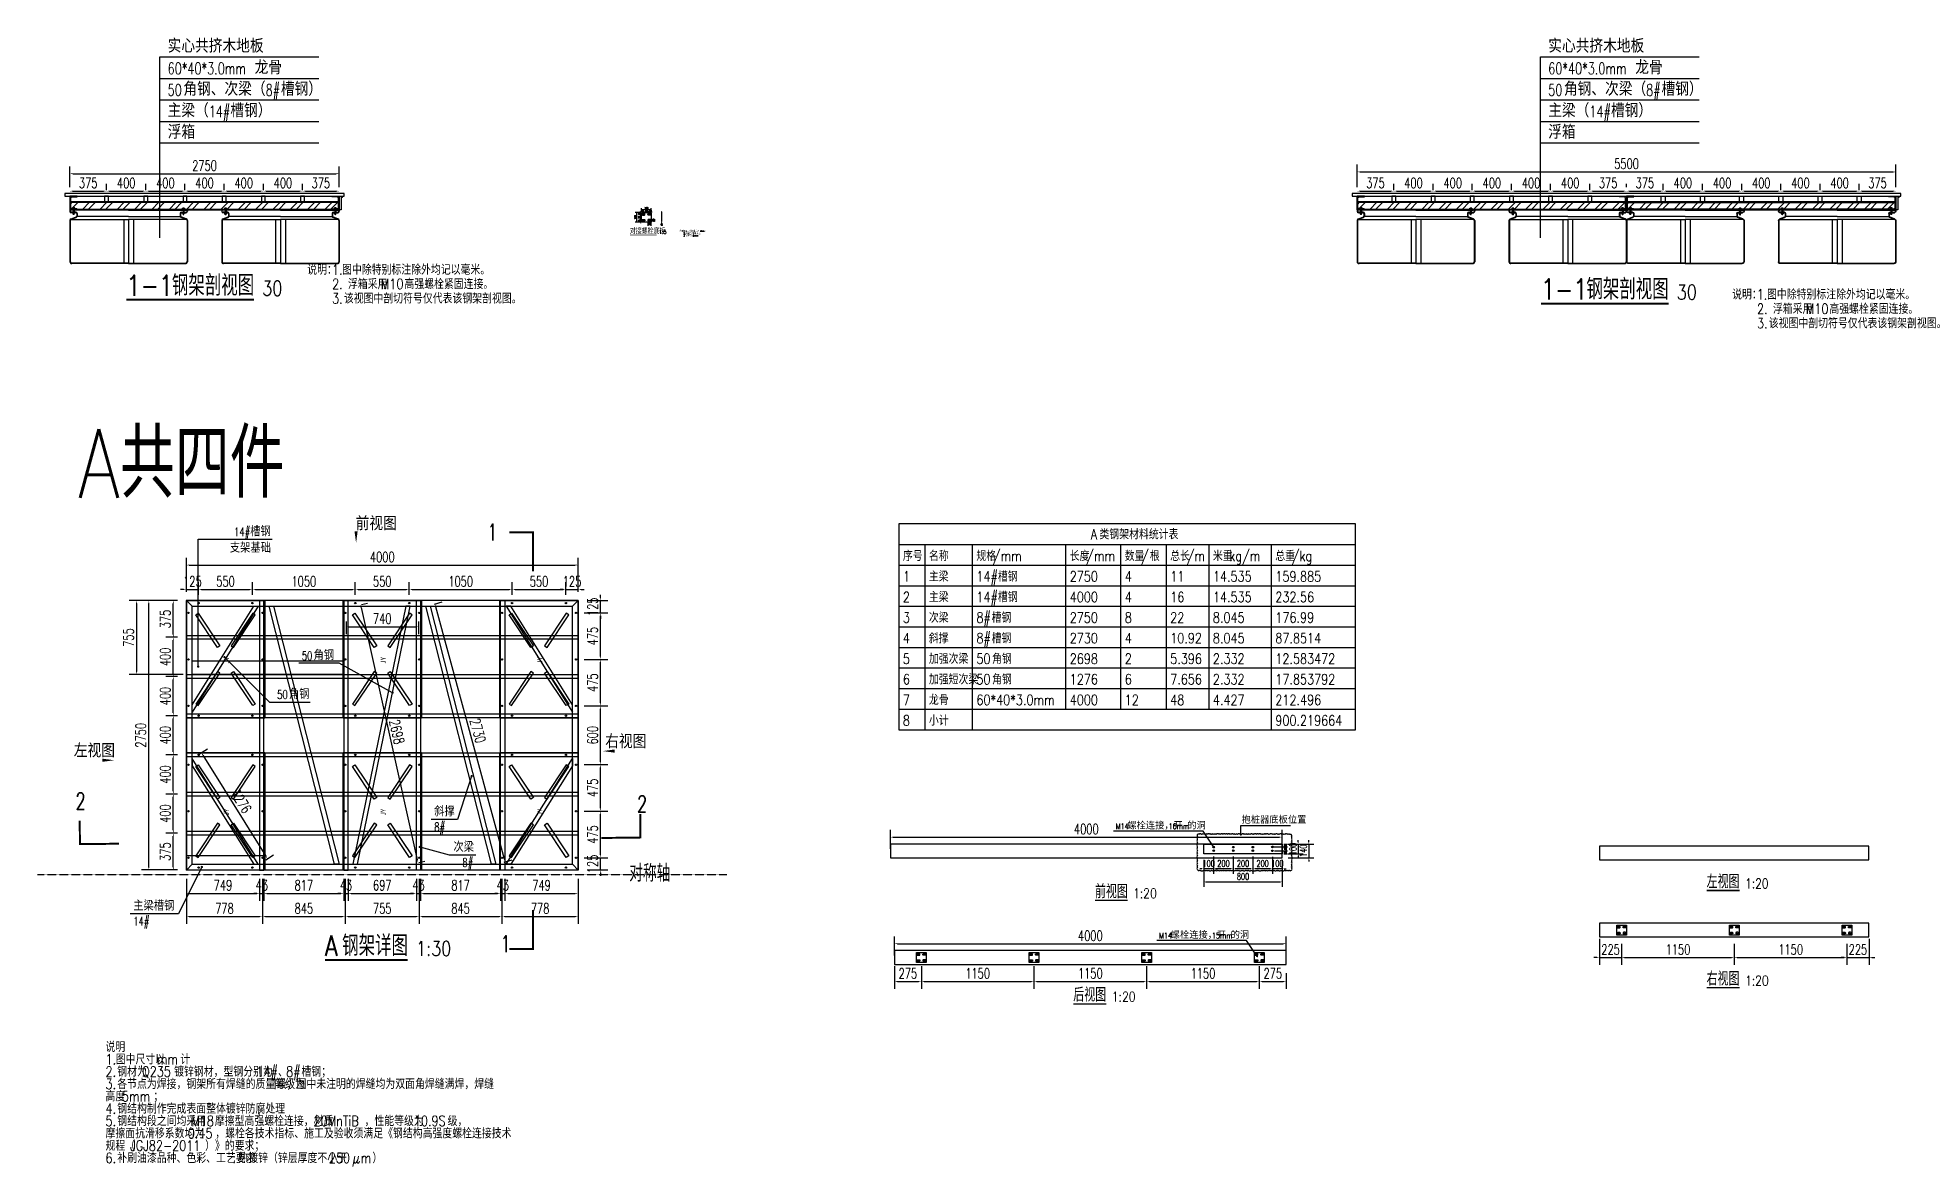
# Model space of a CAD drawing. Header units: millimetres. Extents: x -1471591 to 944464, y -468930 to 547002.
# Drawn here: x -979060 to -959929, y 28317 to 39843 of the extents above; entities that cross this region are included whole.
import ezdxf

# ---------------------------------------------------------------- set-up
doc = ezdxf.new("R2010")
doc.units = ezdxf.units.MM
doc.header["$LTSCALE"] = 10
doc.header["$PDMODE"] = 35
doc.linetypes.add('-6_350_HOLE$0$DASH', pattern=[0.35, 0.25, -0.1])
for name, color, linetype in [('DIM_LEAD', 3, 'Continuous'), ('DIM_SYMB', 3, 'Continuous'), ('PUB_TAB', 7, 'Continuous'), ('PUB_TEXT', 7, 'Continuous'), ('W-FLOAT_BOWL浮筒', 253, 'Continuous'), ('W-STEEL_FRAME钢架', 3, 'Continuous'), ('W-STEEL_KEEL钢龙骨', 5, 'Continuous'), ('W-WOOD_FLOOR木地板', 30, 'Continuous'), ('景-通用-文字', 7, 'Continuous'), ('螺栓', 146, 'Continuous')]:
    doc.layers.add(name, color=color, linetype=linetype)
doc.styles.add('_TCH_DIM', font='SIMPLEX.shx', dxfattribs={"bigfont": 'hztxt.shx'})
doc.styles.add('_TCH_LABEL', font='COMPLEX', dxfattribs={"bigfont": 'GBCBIG'})
doc.styles.get("Standard").update_dxf_attribs({"font": 'simplex.shx', "width": 0.8, "bigfont": 'hztxt.shx'})
doc.styles.add('STANDARD_T3', font='simplex.shx', dxfattribs={"width": 0.7, "bigfont": 'hztxt.shx'})
doc.styles.add('黑体', font='simhei.ttf', dxfattribs={"width": 0.8})
doc.dimstyles.new('W&&20', dxfattribs={"dimtxt": 70, "dimasz": 20, "dimexe": 50, "dimexo": 60, "dimgap": 20, "dimtad": 1, "dimdec": 0, "dimzin": 0, "dimdsep": 46, "dimtxsty": 'STANDARD_T3', "dimcen": 0.09, "dimclrd": 1, "dimclre": 1, "dimclrt": 7, "dimazin": 2, "dimtfac": 1, "dimtdec": 0, "dimtix": 1, "dimtmove": 2, "dimatfit": 3, "dimfxl": 0, "dimtolj": 1, "dimtzin": 0, "dimarcsym": 0})
doc.dimstyles.new('W&&30', dxfattribs={"dimtxt": 105, "dimasz": 30, "dimexe": 75, "dimexo": 90, "dimgap": 30, "dimtad": 1, "dimdec": 0, "dimzin": 0, "dimdsep": 46, "dimtxsty": 'STANDARD_T3', "dimcen": 0.09, "dimclrd": 1, "dimclre": 1, "dimclrt": 7, "dimazin": 2, "dimtfac": 1, "dimtdec": 0, "dimtix": 1, "dimtmove": 2, "dimatfit": 3, "dimfxl": 0, "dimtolj": 1, "dimtzin": 0, "dimarcsym": 0})
doc.dimstyles.new('W&&5', dxfattribs={"dimtxt": 17.5, "dimasz": 5, "dimexe": 12.5, "dimexo": 15, "dimgap": 5, "dimtad": 1, "dimdec": 0, "dimzin": 0, "dimdsep": 46, "dimtxsty": 'STANDARD_T3', "dimcen": 0.09, "dimclrd": 1, "dimclre": 1, "dimclrt": 7, "dimazin": 2, "dimtfac": 1, "dimtdec": 0, "dimtix": 1, "dimtmove": 2, "dimatfit": 3, "dimfxl": 0, "dimtolj": 1, "dimtzin": 0, "dimarcsym": 0})

msp = doc.modelspace()

# ---------------------------------------------------------------- texts
at = {"layer": 'PUB_TAB', "width": 0.8}
for s, p in [('A', (-968306.9, 34718.5)), ('类钢架材料统计表', (-968218.9, 34718.5)), ('序号', (-970225.2, 34498)), ('名称', (-969959.9, 34498)), ('规格', (-969475.2, 34498)), ('/mm', (-969307.2, 34498)), ('长度', (-968522.3, 34498)), ('/mm', (-968354.3, 34498)), ('数量', (-967960.5, 34498)), ('/', (-967792.5, 34498)), ('根', (-967704.5, 34498)), ('总长', (-967496.5, 34498)), ('/m', (-967328.5, 34498)), ('米重', (-967060.8, 34498)), ('kg/m', (-966892.8, 34498)), ('总重', (-966423.6, 34498)), ('/kg', (-966255.6, 34498)), ('1', (-970225.2, 34288)), ('主梁', (-969959.9, 34288)), ('14#', (-969475.2, 34288)), ('槽钢', (-969255.2, 34288)), ('2750', (-968522.3, 34288)), ('4', (-967960.5, 34288)), ('11', (-967496.5, 34288)), ('14.535', (-967060.8, 34288)), ('159.885', (-966423.6, 34288)), ('2', (-970225.2, 34078)), ('主梁', (-969959.9, 34078)), ('14#', (-969475.2, 34078)), ('槽钢', (-969255.2, 34078)), ('4000', (-968522.3, 34078)), ('4', (-967960.5, 34078)), ('16', (-967496.5, 34078)), ('14.535', (-967060.8, 34078)), ('232.56', (-966423.6, 34078)), ('3', (-970225.2, 33868)), ('次梁', (-969959.9, 33868)), ('8#', (-969475.2, 33868)), ('槽钢', (-969319.2, 33868)), ('2750', (-968522.3, 33868)), ('8', (-967960.5, 33868)), ('22', (-967496.5, 33868)), ('8.045', (-967060.8, 33868)), ('176.99', (-966423.6, 33868)), ('4', (-970225.2, 33658)), ('斜撑', (-969959.9, 33658)), ('8#', (-969475.2, 33658)), ('槽钢', (-969319.2, 33658)), ('2730', (-968522.3, 33658)), ('4', (-967960.5, 33658)), ('10.92', (-967496.5, 33658)), ('8.045', (-967060.8, 33658)), ('87.8514', (-966423.6, 33658)), ('5', (-970225.2, 33448)), ('加强次梁', (-969959.9, 33448)), ('50', (-969475.2, 33448)), ('角钢', (-969315.2, 33448)), ('2698', (-968522.3, 33448)), ('2', (-967960.5, 33448)), ('5.396', (-967496.5, 33448)), ('2.332', (-967060.8, 33448)), ('12.583472', (-966423.6, 33448)), ('6', (-970225.2, 33238)), ('加强短次梁', (-969959.9, 33238)), ('50', (-969475.2, 33238)), ('角钢', (-969315.2, 33238)), ('1276', (-968522.3, 33238)), ('6', (-967960.5, 33238)), ('7.656', (-967496.5, 33238)), ('2.332', (-967060.8, 33238)), ('17.853792', (-966423.6, 33238)), ('7', (-970225.2, 33028)), ('龙骨', (-969959.9, 33028)), ('60*40*3.0mm', (-969475.2, 33028)), ('4000', (-968522.3, 33028)), ('12', (-967960.5, 33028)), ('48', (-967496.5, 33028)), ('4.427', (-967060.8, 33028)), ('212.496', (-966423.6, 33028)), ('8', (-970225.2, 32818)), ('小计', (-969959.9, 32818)), ('900.219664', (-966423.6, 32818))]:
    msp.add_text(s, height=105, dxfattribs=at).set_placement(p)
at = {"layer": 'PUB_TEXT', "color": 7, "style": '_TCH_DIM'}
for s, height, p in [('实心共挤木地板', 140, (-977730.8, 39686.8)), ('实心共挤木地板', 140, (-963637.4, 39686.8)), ('龙骨', 140, (-976842.8, 39467)), ('龙骨', 140, (-962749.4, 39467)), ('角钢、次梁（', 140, (-977570.8, 39247.2)), ('槽钢）', 140, (-976574.8, 39247.2)), ('角钢、次梁（', 140, (-963477.4, 39247.2)), ('槽钢）', 140, (-962481.4, 39247.2)), ('主梁（', 140, (-977730.8, 39027.4)), ('槽钢）', 140, (-977090.8, 39027.4)), ('主梁（', 140, (-963637.4, 39027.4)), ('槽钢）', 140, (-962997.4, 39027.4)), ('浮箱', 140, (-977730.8, 38807.6)), ('浮箱', 140, (-963637.4, 38807.6)), ('槽钢', 105, (-976888, 34751)), ('前视图', 140, (-975811.7, 34811.8)), ('支架基础', 105, (-977096.3, 34583)), ('角钢', 105, (-976241.5, 33485.9)), ('角钢', 105, (-976492.7, 33089.5)), ('右视图', 140, (-973264.1, 32586.1)), ('左视图', 140, (-978688.5, 32492.5)), ('斜撑', 105, (-975009.6, 31890.4)), ('螺栓连接，开', 70, (-967934.1, 31759.6)), ('的洞', 70, (-967322.1, 31759.6)), ('抱桩器底板位置', 70, (-966768.2, 31818.6)), ('次梁', 105, (-974813.5, 31528.7)), ('主梁槽钢', 105, (-978081.8, 30928)), ('螺栓连接，开', 70, (-967491.4, 30643.3)), ('的洞', 70, (-966879.4, 30643.3))]:
    msp.add_text(s, height=height, dxfattribs=at).set_placement(p)
at = {"layer": 'PUB_TEXT', "color": 7, "width": 0.705882}
for s, height, style, p in [('60*40*3.0mm', 119, '_TCH_DIM', (-977730.8, 39467)), ('60*40*3.0mm', 119, '_TCH_DIM', (-963637.4, 39467)), ('50', 119, '_TCH_DIM', (-977730.8, 39247.2)), ('8#', 119, '_TCH_DIM', (-976730.8, 39247.2)), ('50', 119, '_TCH_DIM', (-963637.4, 39247.2)), ('8#', 119, '_TCH_DIM', (-962637.4, 39247.2)), ('14#', 119, '_TCH_DIM', (-977310.8, 39027.4)), ('14#', 119, '_TCH_DIM', (-963217.4, 39027.4)), ('14#', 89.25, '_TCH_DIM', (-977053, 34751)), ('1', 170, '_TCH_LABEL', (-974467.5, 34707)), ('50', 89.25, '_TCH_DIM', (-976361.5, 33485.9)), ('50', 89.25, '_TCH_DIM', (-976612.7, 33089.5)), ('2', 170, '_TCH_LABEL', (-978671.1, 31962.4)), ('2', 170, '_TCH_LABEL', (-972939, 31932.5)), ('8#', 89.25, '_TCH_DIM', (-975009.6, 31738.1)), ('M14', 59.5, '_TCH_DIM', (-968054.1, 31759.6)), ('16mm', 59.5, '_TCH_DIM', (-967514.1, 31759.6)), ('8#', 89.25, '_TCH_DIM', (-974722.6, 31376.5)), ('14#', 89.25, '_TCH_DIM', (-978081.8, 30775.8)), ('1', 170, '_TCH_LABEL', (-974332.5, 30504.6)), ('M14', 59.5, '_TCH_DIM', (-967611.4, 30643.3)), ('15mm', 59.5, '_TCH_DIM', (-967071.4, 30643.3))]:
    msp.add_text(s, height=height, dxfattribs=dict(at, style=style)).set_placement(p)
at = {"layer": 'PUB_TEXT', "color": 7, "width": 0.8}
for s, height, p in [('对接螺栓底板', 56, (-973012.4, 37836.9)), ('1:5', 40, (-972715, 37836.9)), ('1-1', 210, (-978151.6, 37206.6)), ('钢架剖视图', 210, (-977687.6, 37206.6)), ('30', 150, (-976765.3, 37206.6)), ('1-1', 210, (-963712.2, 37167.6)), ('钢架剖视图', 210, (-963248.2, 37167.6)), ('30', 150, (-962325.8, 37167.6)), ('前视图', 140, (-968265.1, 31055.3)), ('左视图', 140, (-962021.1, 31156)), ('1:20', 100, (-961627.5, 31156)), ('1:20', 100, (-967874.2, 31055.3)), ('A', 210, (-976125.5, 30466.5)), ('钢架详图', 210, (-975949.5, 30466.5)), ('1:30', 150, (-975195.1, 30466.5)), ('右视图', 140, (-962021.5, 30164.3)), ('1:20', 100, (-961627.1, 30164.3)), ('后视图', 140, (-968485.9, 30000.9)), ('1:20', 100, (-968091.5, 30000.9))]:
    msp.add_text(s, height=height, dxfattribs=at).set_placement(p)
at = {"layer": 'PUB_TEXT', "width": 0.8}
for s, height, p in [('说明：', 17.5, (-972507.5, 37857.2)), ('2.', 17.5, (-972465.2, 37832.7)), ('3', 17.5, (-972465.2, 37811)), ('1.', 17.5, (-972465.5, 37857.2)), ('图中除特别标注外均记以', 17.5, (-972448.2, 37857.2)), ('钢架对拼底板详图。', 17.5, (-972445.2, 37832.7)), ('底板厚度5mm。', 17.5, (-972445.2, 37811)), ('mm', 17.5, (-972294.2, 37857.2)), ('。', 17.5, (-972254.2, 37857.2)), ('A共四件', 700, (-978648.7, 35144.3)), ('对称轴', 175, (-973018.7, 31224.1)), ('说明', 105, (-978365, 29485.6)), ('1.', 105, (-978365, 29359.6)), ('图中尺寸以', 105, (-978261, 29359.6)), ('计', 105, (-977601, 29359.6)), ('2.', 105, (-978365, 29233.6)), ('钢材为', 105, (-978245, 29233.6)), ('Q235', 105, (-977993, 29233.6)), ('mm', 105, (-977841, 29359.6)), ('镀锌钢材，型钢分别为', 105, (-977665, 29233.6)), ('14#', 105, (-976825, 29233.6)), ('、', 105, (-976605, 29233.6)), ('8#', 105, (-976521, 29233.6)), ('槽钢；', 105, (-976365, 29233.6)), ('高度', 105, (-978365, 28981.6)), ('3.', 105, (-978365, 29107.6)), ('各节点为焊接，钢架所有焊缝的质量等级为', 105, (-978245, 29107.6)), ('5mm', 105, (-978197, 28981.6)), ('I', 105, (-976649, 29107.6)), ('级；图中未注明的焊缝均为双面角焊缝满焊，焊缝', 105, (-976617, 29107.6)), ('4.', 105, (-978365, 28855.6)), ('钢结构制作完成表面整体镀锌防腐处理', 105, (-978245, 28855.6)), ('；', 105, (-977877, 28981.6)), (';', 105, (-976817, 28855.6)), ('摩擦面抗滑移系数均为', 105, (-978365, 28603.6)), ('5.', 105, (-978365, 28729.6)), ('钢结构段之间均采用', 105, (-978245, 28729.6)), ('0.45', 105, (-977525, 28603.6)), ('M18', 105, (-977489, 28729.6)), ('摩擦型高强螺栓连接，材质', 105, (-977249, 28729.6)), ('，螺栓各技术指标、施工及验收须满足《钢结构高强度螺栓连接技术', 105, (-977245, 28603.6)), ('20MnTiB', 105, (-976241, 28729.6)), ('，性能等级为', 105, (-975721, 28729.6)), ('10.9S', 105, (-975217, 28729.6)), ('级，', 105, (-974873, 28729.6)), ('规程（', 105, (-978365, 28477.6)), ('JGJ82-2011', 105, (-978113, 28477.6)), ('）》的要求；', 105, (-977349, 28477.6)), ('6.', 105, (-978365, 28351.6)), ('补刷油漆品种、色彩、工艺要求', 105, (-978245, 28351.6)), (':', 105, (-977069, 28351.6)), ('热镀锌（锌层厚度不小于', 105, (-977009, 28351.6)), ('250', 105, (-976085, 28351.6)), ('μ', 105, (-975845, 28351.6)), ('m', 105, (-975760.4, 28351.6)), ('）', 105, (-975640.4, 28351.6))]:
    msp.add_text(s, height=height, dxfattribs=at).set_placement(p)
at = {"layer": 'W-STEEL_FRAME钢架', "color": 0, "width": 0.8}
for s, p in [('说明：', (-976306.2, 37420.6)), ('1.', (-976054.2, 37420.6)), ('图中除特别标注除外均记以毫米。', (-975950.2, 37420.6)), ('2.', (-976052.2, 37273.6)), ('浮箱采用', (-975889.9, 37273.6)), ('M10', (-975553.9, 37273.6)), ('高强螺栓紧固连接。', (-975313.9, 37273.6)), ('3.', (-976052.2, 37126.6)), ('该视图中剖切符号仅代表该钢架剖视图。', (-975932.2, 37126.6)), ('说明：', (-961760.3, 37167.6)), ('2.', (-961506.3, 37020.6)), ('1.', (-961508.3, 37167.6)), ('图中除特别标注除外均记以毫米。', (-961404.3, 37167.6)), ('浮箱采用', (-961343.9, 37020.6)), ('M10', (-961007.9, 37020.6)), ('高强螺栓紧固连接。', (-960767.9, 37020.6)), ('3.', (-961506.3, 36873.6)), ('该视图中剖切符号仅代表该钢架剖视图。', (-961386.3, 36873.6))]:
    msp.add_text(s, height=105, dxfattribs=at).set_placement(p)

# ---------------------------------------------------------------- blocks, each defined once
blk = doc.blocks.new('*D99')
at = {"color": 1, "lineweight": -2, "transparency": 16777216}
for p, q in [((-977630, 31719), (-977748, 31719)), ((-977673, 31374), (-977673, 31689)), ((-977630, 31344), (-977748, 31344))]:
    blk.add_line(p, q, dxfattribs=at)
at = {"color": 1, "transparency": 16777216}
for points in [[(-977678, 31689), (-977668, 31689), (-977673, 31719)], [(-977678, 31374), (-977668, 31374), (-977673, 31344)]]:
    blk.add_solid(points, dxfattribs=at)
at = {"layer": 'Defpoints', "color": 0, "transparency": 16777216}
for p in [(-977673, 31719), (-977540, 31719), (-977540, 31344)]:
    blk.add_point(p, dxfattribs=at)
at = {"color": 7, "transparency": 16777216, "insert": (-977755, 31531), "char_height": 105, "attachment_point": 5, "rotation": 90, "style": 'STANDARD_T3'}
blk.add_mtext('\\A1;375', dxfattribs=at)
blk = doc.blocks.new('*D100')
at = {"color": 1, "lineweight": -2, "transparency": 16777216}
for p, q in [((-977630, 32119), (-977748, 32119)), ((-977673, 31749), (-977673, 32089)), ((-977630, 31719), (-977748, 31719))]:
    blk.add_line(p, q, dxfattribs=at)
at = {"color": 1, "transparency": 16777216}
for points in [[(-977678, 32089), (-977668, 32089), (-977673, 32119)], [(-977678, 31749), (-977668, 31749), (-977673, 31719)]]:
    blk.add_solid(points, dxfattribs=at)
at = {"layer": 'Defpoints', "color": 0, "transparency": 16777216}
for p in [(-977673, 32119), (-977540, 32119), (-977540, 31719)]:
    blk.add_point(p, dxfattribs=at)
at = {"color": 7, "transparency": 16777216, "insert": (-977755, 31919), "char_height": 105, "attachment_point": 5, "rotation": 90, "style": 'STANDARD_T3'}
blk.add_mtext('\\A1;400', dxfattribs=at)
blk = doc.blocks.new('*D101')
at = {"color": 1, "lineweight": -2, "transparency": 16777216}
for p, q in [((-977630, 32519), (-977748, 32519)), ((-977673, 32149), (-977673, 32489)), ((-977630, 32119), (-977748, 32119))]:
    blk.add_line(p, q, dxfattribs=at)
at = {"color": 1, "transparency": 16777216}
for points in [[(-977678, 32489), (-977668, 32489), (-977673, 32519)], [(-977678, 32149), (-977668, 32149), (-977673, 32119)]]:
    blk.add_solid(points, dxfattribs=at)
at = {"layer": 'Defpoints', "color": 0, "transparency": 16777216}
for p in [(-977673, 32519), (-977540, 32519), (-977540, 32119)]:
    blk.add_point(p, dxfattribs=at)
at = {"color": 7, "transparency": 16777216, "insert": (-977755, 32319), "char_height": 105, "attachment_point": 5, "rotation": 90, "style": 'STANDARD_T3'}
blk.add_mtext('\\A1;400', dxfattribs=at)
blk = doc.blocks.new('*D89')
at = {"color": 1, "lineweight": -2, "transparency": 16777216}
for p, q in [((-977630, 32919), (-977748, 32919)), ((-977673, 32549), (-977673, 32889)), ((-977630, 32519), (-977748, 32519))]:
    blk.add_line(p, q, dxfattribs=at)
at = {"color": 1, "transparency": 16777216}
for points in [[(-977678, 32889), (-977668, 32889), (-977673, 32919)], [(-977678, 32549), (-977668, 32549), (-977673, 32519)]]:
    blk.add_solid(points, dxfattribs=at)
at = {"layer": 'Defpoints', "color": 0, "transparency": 16777216}
for p in [(-977673, 32919), (-977540, 32919), (-977540, 32519)]:
    blk.add_point(p, dxfattribs=at)
at = {"color": 7, "transparency": 16777216, "insert": (-977755, 32719), "char_height": 105, "attachment_point": 5, "rotation": 90, "style": 'STANDARD_T3'}
blk.add_mtext('\\A1;400', dxfattribs=at)
blk = doc.blocks.new('*D102')
at = {"color": 1, "lineweight": -2, "transparency": 16777216}
for p, q in [((-977630, 33319), (-977748, 33319)), ((-977673, 32949), (-977673, 33289)), ((-977630, 32919), (-977748, 32919))]:
    blk.add_line(p, q, dxfattribs=at)
at = {"color": 1, "transparency": 16777216}
for points in [[(-977678, 33289), (-977668, 33289), (-977673, 33319)], [(-977678, 32949), (-977668, 32949), (-977673, 32919)]]:
    blk.add_solid(points, dxfattribs=at)
at = {"layer": 'Defpoints', "color": 0, "transparency": 16777216}
for p in [(-977673, 33319), (-977540, 33319), (-977540, 32919)]:
    blk.add_point(p, dxfattribs=at)
at = {"color": 7, "transparency": 16777216, "insert": (-977755, 33119), "char_height": 105, "attachment_point": 5, "rotation": 90, "style": 'STANDARD_T3'}
blk.add_mtext('\\A1;400', dxfattribs=at)
blk = doc.blocks.new('*D103')
at = {"color": 1, "lineweight": -2, "transparency": 16777216}
for p, q in [((-977630, 33719), (-977748, 33719)), ((-977673, 33349), (-977673, 33689)), ((-977630, 33319), (-977748, 33319))]:
    blk.add_line(p, q, dxfattribs=at)
at = {"color": 1, "transparency": 16777216}
for points in [[(-977678, 33689), (-977668, 33689), (-977673, 33719)], [(-977678, 33349), (-977668, 33349), (-977673, 33319)]]:
    blk.add_solid(points, dxfattribs=at)
at = {"layer": 'Defpoints', "color": 0, "transparency": 16777216}
for p in [(-977673, 33719), (-977540, 33719), (-977540, 33319)]:
    blk.add_point(p, dxfattribs=at)
at = {"color": 7, "transparency": 16777216, "insert": (-977755, 33519), "char_height": 105, "attachment_point": 5, "rotation": 90, "style": 'STANDARD_T3'}
blk.add_mtext('\\A1;400', dxfattribs=at)
blk = doc.blocks.new('*D104')
at = {"color": 1, "lineweight": -2, "transparency": 16777216}
for p, q in [((-977630, 34094), (-977748, 34094)), ((-977673, 33749), (-977673, 34064)), ((-977630, 33719), (-977748, 33719))]:
    blk.add_line(p, q, dxfattribs=at)
at = {"color": 1, "transparency": 16777216}
for points in [[(-977678, 34064), (-977668, 34064), (-977673, 34094)], [(-977678, 33749), (-977668, 33749), (-977673, 33719)]]:
    blk.add_solid(points, dxfattribs=at)
at = {"layer": 'Defpoints', "color": 0, "transparency": 16777216}
for p in [(-977673, 34094), (-977540, 34094), (-977540, 33719)]:
    blk.add_point(p, dxfattribs=at)
at = {"color": 7, "transparency": 16777216, "insert": (-977755, 33906), "char_height": 105, "attachment_point": 5, "rotation": 90, "style": 'STANDARD_T3'}
blk.add_mtext('\\A1;375', dxfattribs=at)
blk = doc.blocks.new('*D90')
at = {"color": 1, "lineweight": -2, "transparency": 16777216}
for p, q in [((-977540, 34184), (-977540, 34282)), ((-977415, 34154), (-977415, 34282)), ((-977570, 34207), (-977600, 34207)), ((-977540, 34207), (-977415, 34207)), ((-977385, 34207), (-977355, 34207))]:
    blk.add_line(p, q, dxfattribs=at)
at = {"color": 1, "transparency": 16777216}
for points in [[(-977570, 34212), (-977570, 34202), (-977540, 34207)], [(-977385, 34212), (-977385, 34202), (-977415, 34207)]]:
    blk.add_solid(points, dxfattribs=at)
at = {"layer": 'Defpoints', "color": 0, "transparency": 16777216}
for p in [(-977540, 34094), (-977415, 34207), (-977415, 34064)]:
    blk.add_point(p, dxfattribs=at)
at = {"color": 7, "transparency": 16777216, "insert": (-977478, 34290), "char_height": 105, "attachment_point": 5, "style": 'STANDARD_T3'}
blk.add_mtext('\\A1;125', dxfattribs=at)
blk = doc.blocks.new('*D91')
at = {"color": 1, "lineweight": -2, "transparency": 16777216}
for p, q in [((-977415, 34154), (-977415, 34282)), ((-976865, 34154), (-976865, 34282)), ((-977385, 34207), (-976895, 34207))]:
    blk.add_line(p, q, dxfattribs=at)
at = {"color": 1, "transparency": 16777216}
for points in [[(-977385, 34212), (-977385, 34202), (-977415, 34207)], [(-976895, 34212), (-976895, 34202), (-976865, 34207)]]:
    blk.add_solid(points, dxfattribs=at)
at = {"layer": 'Defpoints', "color": 0, "transparency": 16777216}
for p in [(-977415, 34064), (-976865, 34207), (-976865, 34064)]:
    blk.add_point(p, dxfattribs=at)
at = {"color": 7, "transparency": 16777216, "insert": (-977140, 34290), "char_height": 105, "attachment_point": 5, "style": 'STANDARD_T3'}
blk.add_mtext('\\A1;550', dxfattribs=at)
blk = doc.blocks.new('*D94')
at = {"color": 1, "lineweight": -2, "transparency": 16777216}
for p, q in [((-977540, 31254), (-977540, 31030)), ((-976792, 31254), (-976792, 31030)), ((-977510, 31105), (-976822, 31105))]:
    blk.add_line(p, q, dxfattribs=at)
at = {"color": 1, "transparency": 16777216}
for points in [[(-977510, 31110), (-977510, 31100), (-977540, 31105)], [(-976822, 31110), (-976822, 31100), (-976792, 31105)]]:
    blk.add_solid(points, dxfattribs=at)
at = {"layer": 'Defpoints', "color": 0, "transparency": 16777216}
for p in [(-977540, 31344), (-976792, 31344), (-976792, 31105)]:
    blk.add_point(p, dxfattribs=at)
at = {"color": 7, "transparency": 16777216, "insert": (-977166, 31188), "char_height": 105, "attachment_point": 5, "style": 'STANDARD_T3'}
blk.add_mtext('\\A1;749', dxfattribs=at)
blk = doc.blocks.new('*D106')
at = {"color": 1, "lineweight": -2, "transparency": 16777216}
for p, q in [((-976792, 31254), (-976792, 31030)), ((-976749, 31254), (-976749, 31030)), ((-976822, 31105), (-976852, 31105)), ((-976792, 31105), (-976749, 31105)), ((-976719, 31105), (-976689, 31105))]:
    blk.add_line(p, q, dxfattribs=at)
at = {"color": 1, "transparency": 16777216}
for points in [[(-976822, 31110), (-976822, 31100), (-976792, 31105)], [(-976719, 31110), (-976719, 31100), (-976749, 31105)]]:
    blk.add_solid(points, dxfattribs=at)
at = {"layer": 'Defpoints', "color": 0, "transparency": 16777216}
for p in [(-976792, 31344), (-976749, 31344), (-976749, 31105)]:
    blk.add_point(p, dxfattribs=at)
at = {"color": 7, "transparency": 16777216, "insert": (-976770, 31188), "char_height": 105, "attachment_point": 5, "style": 'STANDARD_T3'}
blk.add_mtext('\\A1;43', dxfattribs=at)
blk = doc.blocks.new('*D107')
at = {"color": 1, "lineweight": -2, "transparency": 16777216}
for p, q in [((-976749, 31254), (-976749, 31030)), ((-975932, 31254), (-975932, 31030)), ((-976719, 31105), (-975962, 31105))]:
    blk.add_line(p, q, dxfattribs=at)
at = {"color": 1, "transparency": 16777216}
for points in [[(-976719, 31110), (-976719, 31100), (-976749, 31105)], [(-975962, 31110), (-975962, 31100), (-975932, 31105)]]:
    blk.add_solid(points, dxfattribs=at)
at = {"layer": 'Defpoints', "color": 0, "transparency": 16777216}
for p in [(-976749, 31344), (-975932, 31344), (-975932, 31105)]:
    blk.add_point(p, dxfattribs=at)
at = {"color": 7, "transparency": 16777216, "insert": (-976340, 31188), "char_height": 105, "attachment_point": 5, "style": 'STANDARD_T3'}
blk.add_mtext('\\A1;817', dxfattribs=at)
blk = doc.blocks.new('*D108')
at = {"color": 1, "lineweight": -2, "transparency": 16777216}
for p, q in [((-975932, 31254), (-975932, 31030)), ((-975889, 31254), (-975889, 31030)), ((-975962, 31105), (-975992, 31105)), ((-975932, 31105), (-975889, 31105)), ((-975859, 31105), (-975829, 31105))]:
    blk.add_line(p, q, dxfattribs=at)
at = {"color": 1, "transparency": 16777216}
for points in [[(-975962, 31110), (-975962, 31100), (-975932, 31105)], [(-975859, 31110), (-975859, 31100), (-975889, 31105)]]:
    blk.add_solid(points, dxfattribs=at)
at = {"layer": 'Defpoints', "color": 0, "transparency": 16777216}
for p in [(-975932, 31344), (-975889, 31344), (-975889, 31105)]:
    blk.add_point(p, dxfattribs=at)
at = {"color": 7, "transparency": 16777216, "insert": (-975910, 31188), "char_height": 105, "attachment_point": 5, "style": 'STANDARD_T3'}
blk.add_mtext('\\A1;43', dxfattribs=at)
blk = doc.blocks.new('*D109')
at = {"color": 1, "lineweight": -2, "transparency": 16777216}
for p, q in [((-975889, 31254), (-975889, 31030)), ((-975192, 31254), (-975192, 31030)), ((-975859, 31105), (-975222, 31105))]:
    blk.add_line(p, q, dxfattribs=at)
at = {"color": 1, "transparency": 16777216}
for points in [[(-975859, 31110), (-975859, 31100), (-975889, 31105)], [(-975222, 31110), (-975222, 31100), (-975192, 31105)]]:
    blk.add_solid(points, dxfattribs=at)
at = {"layer": 'Defpoints', "color": 0, "transparency": 16777216}
for p in [(-975889, 31344), (-975192, 31344), (-975192, 31105)]:
    blk.add_point(p, dxfattribs=at)
at = {"color": 7, "transparency": 16777216, "insert": (-975540, 31188), "char_height": 105, "attachment_point": 5, "style": 'STANDARD_T3'}
blk.add_mtext('\\A1;697', dxfattribs=at)
blk = doc.blocks.new('*D110')
at = {"color": 1, "lineweight": -2, "transparency": 16777216}
for p, q in [((-975192, 31254), (-975192, 31030)), ((-975149, 31254), (-975149, 31030)), ((-975222, 31105), (-975252, 31105)), ((-975192, 31105), (-975149, 31105)), ((-975119, 31105), (-975089, 31105))]:
    blk.add_line(p, q, dxfattribs=at)
at = {"color": 1, "transparency": 16777216}
for points in [[(-975222, 31110), (-975222, 31100), (-975192, 31105)], [(-975119, 31110), (-975119, 31100), (-975149, 31105)]]:
    blk.add_solid(points, dxfattribs=at)
at = {"layer": 'Defpoints', "color": 0, "transparency": 16777216}
for p in [(-975192, 31344), (-975149, 31344), (-975149, 31105)]:
    blk.add_point(p, dxfattribs=at)
at = {"color": 7, "transparency": 16777216, "insert": (-975170, 31188), "char_height": 105, "attachment_point": 5, "style": 'STANDARD_T3'}
blk.add_mtext('\\A1;43', dxfattribs=at)
blk = doc.blocks.new('*D111')
at = {"color": 1, "lineweight": -2, "transparency": 16777216}
for p, q in [((-975149, 31254), (-975149, 31030)), ((-974332, 31254), (-974332, 31030)), ((-975119, 31105), (-974362, 31105))]:
    blk.add_line(p, q, dxfattribs=at)
at = {"color": 1, "transparency": 16777216}
for points in [[(-975119, 31110), (-975119, 31100), (-975149, 31105)], [(-974362, 31110), (-974362, 31100), (-974332, 31105)]]:
    blk.add_solid(points, dxfattribs=at)
at = {"layer": 'Defpoints', "color": 0, "transparency": 16777216}
for p in [(-975149, 31344), (-974332, 31344), (-974332, 31105)]:
    blk.add_point(p, dxfattribs=at)
at = {"color": 7, "transparency": 16777216, "insert": (-974740, 31188), "char_height": 105, "attachment_point": 5, "style": 'STANDARD_T3'}
blk.add_mtext('\\A1;817', dxfattribs=at)
blk = doc.blocks.new('*D112')
at = {"color": 1, "lineweight": -2, "transparency": 16777216}
for p, q in [((-974332, 31254), (-974332, 31030)), ((-974289, 31254), (-974289, 31030)), ((-974362, 31105), (-974392, 31105)), ((-974332, 31105), (-974289, 31105)), ((-974259, 31105), (-974229, 31105))]:
    blk.add_line(p, q, dxfattribs=at)
at = {"color": 1, "transparency": 16777216}
for points in [[(-974362, 31110), (-974362, 31100), (-974332, 31105)], [(-974259, 31110), (-974259, 31100), (-974289, 31105)]]:
    blk.add_solid(points, dxfattribs=at)
at = {"layer": 'Defpoints', "color": 0, "transparency": 16777216}
for p in [(-974332, 31344), (-974289, 31344), (-974289, 31105)]:
    blk.add_point(p, dxfattribs=at)
at = {"color": 7, "transparency": 16777216, "insert": (-974310, 31188), "char_height": 105, "attachment_point": 5, "style": 'STANDARD_T3'}
blk.add_mtext('\\A1;43', dxfattribs=at)
blk = doc.blocks.new('*D113')
at = {"color": 1, "lineweight": -2, "transparency": 16777216}
for p, q in [((-974289, 31254), (-974289, 31030)), ((-973540, 31254), (-973540, 31030)), ((-974259, 31105), (-973570, 31105))]:
    blk.add_line(p, q, dxfattribs=at)
at = {"color": 1, "transparency": 16777216}
for points in [[(-974259, 31110), (-974259, 31100), (-974289, 31105)], [(-973570, 31110), (-973570, 31100), (-973540, 31105)]]:
    blk.add_solid(points, dxfattribs=at)
at = {"layer": 'Defpoints', "color": 0, "transparency": 16777216}
for p in [(-974289, 31344), (-973540, 31344), (-973540, 31105)]:
    blk.add_point(p, dxfattribs=at)
at = {"color": 7, "transparency": 16777216, "insert": (-973914, 31188), "char_height": 105, "attachment_point": 5, "style": 'STANDARD_T3'}
blk.add_mtext('\\A1;749', dxfattribs=at)
blk = doc.blocks.new('*D120')
at = {"color": 1, "lineweight": -2, "transparency": 16777216}
for p, q in [((-977540, 34184), (-977540, 34532)), ((-977510, 34457), (-973570, 34457)), ((-973540, 34184), (-973540, 34532))]:
    blk.add_line(p, q, dxfattribs=at)
at = {"color": 1, "transparency": 16777216}
for points in [[(-977510, 34462), (-977510, 34452), (-977540, 34457)], [(-973570, 34462), (-973570, 34452), (-973540, 34457)]]:
    blk.add_solid(points, dxfattribs=at)
at = {"layer": 'Defpoints', "color": 0, "transparency": 16777216}
for p in [(-973540, 34457), (-977540, 34094), (-973540, 34094)]:
    blk.add_point(p, dxfattribs=at)
at = {"color": 7, "transparency": 16777216, "insert": (-975540, 34539), "char_height": 105, "attachment_point": 5, "style": 'STANDARD_T3'}
blk.add_mtext('\\A1;4000', dxfattribs=at)
blk = doc.blocks.new('*D97')
at = {"color": 1, "lineweight": -2, "transparency": 16777216}
for p, q in [((-977630, 34094), (-977998, 34094)), ((-977923, 31374), (-977923, 34064)), ((-977630, 31344), (-977998, 31344))]:
    blk.add_line(p, q, dxfattribs=at)
at = {"color": 1, "transparency": 16777216}
for points in [[(-977928, 34064), (-977918, 34064), (-977923, 34094)], [(-977928, 31374), (-977918, 31374), (-977923, 31344)]]:
    blk.add_solid(points, dxfattribs=at)
at = {"layer": 'Defpoints', "color": 0, "transparency": 16777216}
for p in [(-977923, 34094), (-977540, 34094), (-977540, 31344)]:
    blk.add_point(p, dxfattribs=at)
at = {"color": 7, "transparency": 16777216, "insert": (-978006, 32719), "char_height": 105, "attachment_point": 5, "rotation": 90, "style": 'STANDARD_T3'}
blk.add_mtext('\\A1;2750', dxfattribs=at)
blk = doc.blocks.new('*D98')
at = {"color": 1, "lineweight": -2, "transparency": 16777216}
for p, q in [((-975752, 34055), (-975691, 34069)), ((-975757, 34023), (-975185, 31448)), ((-975167, 31421), (-975105, 31435))]:
    blk.add_line(p, q, dxfattribs=at)
at = {"color": 1, "transparency": 16777216}
for points in [[(-975753, 34025), (-975762, 34022), (-975764, 34053)], [(-975180, 31449), (-975190, 31447), (-975179, 31419)]]:
    blk.add_solid(points, dxfattribs=at)
at = {"layer": 'Defpoints', "color": 0, "transparency": 16777216}
for p in [(-975840, 34036), (-975254, 31402), (-975179, 31419)]:
    blk.add_point(p, dxfattribs=at)
at = {"color": 7, "transparency": 16777216, "insert": (-975391, 32754), "char_height": 105, "attachment_point": 5, "rotation": 282.5252, "style": 'STANDARD_T3'}
blk.add_mtext('\\A1;2698', dxfattribs=at)
blk = doc.blocks.new('*D175')
at = {"color": 1, "lineweight": -2, "transparency": 16777216}
for p, q in [((-977406, 32531), (-977325, 32582)), ((-977373, 32517), (-976728, 31486)), ((-976730, 31449), (-976649, 31500))]:
    blk.add_line(p, q, dxfattribs=at)
at = {"color": 1, "transparency": 16777216}
for points in [[(-977368, 32519), (-977377, 32514), (-977388, 32542)], [(-976724, 31488), (-976732, 31483), (-976712, 31460)]]:
    blk.add_solid(points, dxfattribs=at)
at = {"layer": 'Defpoints', "color": 0, "transparency": 16777216}
for p in [(-977482, 32484), (-976806, 31402), (-976712, 31460)]:
    blk.add_point(p, dxfattribs=at)
at = {"color": 7, "transparency": 16777216, "insert": (-976980, 32045), "char_height": 105, "attachment_point": 5, "rotation": 302.007, "style": 'STANDARD_T3'}
blk.add_mtext('\\A1;1276', dxfattribs=at)
blk = doc.blocks.new('*D176')
at = {"color": 1, "lineweight": -2, "transparency": 16777216}
for p, q in [((-975008, 34059), (-974930, 34081)), ((-974995, 34032), (-974295, 31456)), ((-974294, 31425), (-974215, 31447))]:
    blk.add_line(p, q, dxfattribs=at)
at = {"color": 1, "transparency": 16777216}
for points in [[(-974990, 34033), (-974999, 34031), (-975003, 34061)], [(-974291, 31457), (-974300, 31455), (-974288, 31427)]]:
    blk.add_solid(points, dxfattribs=at)
at = {"layer": 'Defpoints', "color": 0, "transparency": 16777216}
for p in [(-975095, 34036), (-974380, 31402), (-974288, 31427)]:
    blk.add_point(p, dxfattribs=at)
at = {"color": 7, "transparency": 16777216, "insert": (-974565, 32766), "char_height": 105, "attachment_point": 5, "rotation": 285.1838, "style": 'STANDARD_T3'}
blk.add_mtext('\\A1;2730', dxfattribs=at)
blk = doc.blocks.new('*U823')
at = {"layer": 'W-STEEL_KEEL钢龙骨'}
blk.add_lwpolyline([(-2000, -20), (2000, -20), (2000, 20), (-2000, 20)], close=True, dxfattribs=at)
blk = doc.blocks.new('*U824')
at = {"color": 0, "linetype": 'ByBlock', "lineweight": -2}
for p in [(0, 2000), (0, 1600), (0, 1200), (0, 800), (0, 400), (0, 0)]:
    blk.add_blockref('*U823', p, dxfattribs=at)
blk = doc.blocks.new('*U825')
at = {"layer": 'W-STEEL_FRAME钢架', "color": 1}
blk.add_lwpolyline([(357, 1317), (312, 1317), (-357, -1317), (-312, -1317)], close=True, dxfattribs=at)
blk = doc.blocks.new('*U826')
at = {"color": 0, "linetype": 'ByBlock', "lineweight": -2}
for p in [(0, 0), (1600, 0)]:
    blk.add_blockref('*U825', p, dxfattribs=at)
blk = doc.blocks.new('*U827')
at = {"layer": 'W-STEEL_FRAME钢架', "color": 6}
for points in [[(-1311, 1317), (-1266, 1317), (-1942, 235), (-1942, 310)], [(-299, -1317), (-254, -1317), (286, 1317), (240, 1317)], [(1311, 1317), (1266, 1317), (1942, 235), (1942, 310)], [(-1311, -1317), (-1266, -1317), (-1942, -235), (-1942, -310)], [(1311, -1317), (1266, -1317), (1942, -235), (1942, -310)]]:
    blk.add_lwpolyline(points, close=True, dxfattribs=at)
blk = doc.blocks.new('*U828')
at = {"color": 0, "linetype": 'ByBlock', "lineweight": -2}
blk.add_blockref('*U827', (0, 0), dxfattribs=at)
blk = doc.blocks.new('$matou$00000186')
for points in [[(-600, 400), (600, 400), (600, -400), (-600, -400)], [(-456, 304), (-472, 279), (-140, 57), (-123, 82)], [(456, 304), (472, 279), (140, 57), (123, 82)], [(-456, -304), (-472, -279), (-140, -57), (-123, -82)], [(456, -304), (472, -279), (140, -57), (123, -82)]]:
    blk.add_lwpolyline(points, close=True)
at = {"color": 1}
for centre in [(-475, 378), (0, 378), (475, 378), (-575, 275), (575, 275), (-575, -275), (-475, -378), (0, -378), (475, -378), (575, -275)]:
    blk.add_circle(centre, 7, dxfattribs=at)
at = {"layer": 'PUB_TEXT', "style": '黑体', "width": 0.8}
blk.add_text('JY', height=52.6, dxfattribs=at).set_placement((-44, -35))
blk = doc.blocks.new('*U829')
at = {"layer": 'W-FLOAT_BOWL浮筒', "rotation": 90}
for p in [(0, 775), (0, -775)]:
    blk.add_blockref('$matou$00000186', p, dxfattribs=at)
blk = doc.blocks.new('*U830')
at = {"layer": 'W-FLOAT_BOWL浮筒', "color": 0, "linetype": 'ByBlock', "lineweight": -2}
for p in [(0, 0), (1600, 0), (3200, 0)]:
    blk.add_blockref('*U829', p, dxfattribs=at)
blk = doc.blocks.new('A')
at = {"layer": 'W-STEEL_FRAME钢架'}
for points in [[(-1935, 1317), (1949, 1317), (2007, 1375), (-1993, 1375)], [(-1935, 1317), (-1993, 1375), (-1993, -1375), (-1935, -1317)], [(1949, 1317), (2007, 1375), (2007, -1375), (1949, -1317)], [(-1935, -1317), (1949, -1317), (2007, -1375), (-1993, -1375)]]:
    blk.add_lwpolyline(points, close=True, dxfattribs=at)
at = {"layer": 'W-STEEL_FRAME钢架', "color": 1}
for points in [[(-1202, 1375), (-1245, 1375), (-1245, -1375), (-1202, -1375)], [(-342, 1375), (-385, 1375), (-385, -1375), (-342, -1375)], [(355, 1375), (398, 1375), (398, -1375), (355, -1375)], [(1215, 1375), (1258, 1375), (1258, -1375), (1215, -1375)]]:
    blk.add_lwpolyline(points, close=True, dxfattribs=at)
blk.add_blockref('*U828', (7, 0))
at = {"xscale": -1}
blk.add_blockref('*U826', (809, 0), dxfattribs=at)
at = {"xscale": -1, "rotation": 180}
blk.add_blockref('*U824', (7, 1000), dxfattribs=at)
at = {"layer": 'W-FLOAT_BOWL浮筒'}
blk.add_blockref('*U830', (-1593, 0), dxfattribs=at)
blk = doc.blocks.new('*U210')
at = {"layer": 'W-STEEL_KEEL钢龙骨'}
blk.add_lwpolyline([(-20, -30), (20, -30), (20, 30), (-20, 30)], close=True, dxfattribs=at)
blk = doc.blocks.new('*U211')
at = {"layer": 'W-STEEL_FRAME钢架', "color": 0, "linetype": 'ByBlock', "lineweight": -2}
for p in [(0, 0), (400, 0), (800, 0), (1200, 0), (1600, 0), (2000, 0)]:
    blk.add_blockref('*U210', p, dxfattribs=at)
blk = doc.blocks.new('*U212')
at = {"layer": 'W-FLOAT_BOWL浮筒'}
for p, q in [((-600, 275), (-600, 260)), ((0, 275), (-600, 275)), ((-587, 183), (-535, 201)), ((0, 271), (-586, 271)), ((-538, 249), (-586, 249)), ((-586, 179), (-534, 197)), ((-538, 245), (-585, 245)), ((-530, 237), (-530, 208)), ((-526, 237), (-526, 208)), ((0, 205), (-526, 205)), ((0, 275), (600, 275)), ((0, 271), (586, 271)), ((0, 205), (526, 205)), ((526, 237), (526, 208)), ((530, 237), (530, 208)), ((586, 179), (534, 197)), ((587, 183), (535, 201)), ((538, 249), (586, 249)), ((538, 245), (585, 245)), ((600, 275), (600, 260)), ((-600, 164), (-600, -256)), ((-596, 165), (-596, -256)), ((-591, 176), (0, 176)), ((-50, 176), (-50, -271)), ((591, 176), (0, 176)), ((0, 176), (0, -271)), ((0, 176), (0, -271)), ((50, 176), (50, -271)), ((596, 165), (596, -256)), ((600, 164), (600, -256)), ((0, -271), (-581, -271)), ((0, -275), (-581, -275)), ((0, -271), (581, -271)), ((0, -275), (581, -275))]:
    blk.add_line(p, q, dxfattribs=at)
for points in [[(-600, 275), (-530, 275)], [(-600, 275), (-530, 275)], [(600, 275), (530, 275)], [(600, 275), (530, 275)]]:
    blk.add_lwpolyline(points, dxfattribs=at)
for centre, radius, start, end in [((-585, 260), 15, 180, 270), ((-586, 260), 11, 90, 270), ((-538, 237), 12, 0, 90), ((-538, 237), 8, 0, 90), ((-538, 208), 8, 289.1798, 0), ((-538, 208), 12, 289.1798, 0), ((538, 237), 12, 90, 180), ((538, 208), 12, 180, 250.8202), ((538, 237), 8, 90, 180), ((538, 208), 8, 180, 250.8202), ((585, 260), 15, 270, 0), ((586, 260), 11, 270, 90), ((-580, 164), 20, 109.1798, 180), ((-581, 165), 15, 109.1798, 180), ((581, 165), 15, 0, 70.8202), ((580, 164), 20, 0, 70.8202), ((-581, -256), 19, 180, 270), ((-581, -256), 15, 180, 270), ((581, -256), 15, 270, 0), ((581, -256), 19, 270, 0)]:
    blk.add_arc(centre, radius, start, end, dxfattribs=at)
blk = doc.blocks.new('*U213')
at = {"color": 0, "linetype": 'ByBlock', "lineweight": -2}
for p in [(0, 0), (1550, 0)]:
    blk.add_blockref('*U212', p, dxfattribs=at)
blk = doc.blocks.new('螺栓')
at = {"layer": '螺栓'}
for p, q in [((-10, 56), (-9, 57)), ((-10, 56), (-10, 50)), ((9, 57), (-9, 57)), ((10, 56), (9, 57)), ((10, 51), (10, 56)), ((-3, -9), (-5, -7))]:
    blk.add_line(p, q, dxfattribs=at)
for points in [[(-10, 51), (10, 51), (10, 50), (-10, 50)], [(10, 8), (-10, 8)], [(-10, 6), (-10, 8)], [(10, 6), (-10, 6)], [(8, 51), (-8, 51)], [(8, 6), (8, 0), (-8, 0), (-8, 6)], [(-7, 57), (7, 57)], [(-5, 57), (-5, 51)], [(-5, 51), (-5, 8)], [(-5, 0), (-5, 6)], [(-5, -7), (-5, 0)], [(-3, 51), (-3, 8)], [(-3, -9), (-3, 0)], [(3, 51), (3, 8)], [(3, -9), (3, 0)], [(5, 51), (5, 57)], [(5, 51), (5, 8)], [(5, 6), (5, 0)], [(5, -7), (5, 0)], [(10, 8), (10, 6)], [(3, -9), (-3, -9)], [(3, -9), (5, -7)]]:
    blk.add_lwpolyline(points, dxfattribs=at)
for points in [[(-7, 57), (-7, 57), (-6, 57), (-5, 57)], [(-5, 57), (-2, 56), (2, 56), (5, 57)], [(5, 57), (6, 57), (7, 57), (7, 57)]]:
    blk.add_open_spline(points, degree=3, dxfattribs=at)
blk = doc.blocks.new('*D217')
at = {"color": 1, "lineweight": -2, "transparency": 16777216}
for p, q in [((-978729, 38314), (-978729, 38349)), ((-978699, 38274), (-978384, 38274)), ((-978354, 38284), (-978354, 38349))]:
    blk.add_line(p, q, dxfattribs=at)
at = {"color": 1, "transparency": 16777216}
for points in [[(-978699, 38279), (-978699, 38269), (-978729, 38274)], [(-978384, 38279), (-978384, 38269), (-978354, 38274)]]:
    blk.add_solid(points, dxfattribs=at)
at = {"layer": 'Defpoints', "color": 0, "transparency": 16777216}
for p in [(-978354, 38274), (-978729, 38224), (-978354, 38194)]:
    blk.add_point(p, dxfattribs=at)
at = {"color": 7, "transparency": 16777216, "insert": (-978542, 38357), "char_height": 105, "attachment_point": 5, "style": 'STANDARD_T3'}
blk.add_mtext('\\A1;375', dxfattribs=at)
blk = doc.blocks.new('*D900')
at = {"color": 1, "lineweight": -2, "transparency": 16777216}
for p, q in [((-978354, 38284), (-978354, 38349)), ((-978324, 38274), (-977984, 38274)), ((-977954, 38284), (-977954, 38349))]:
    blk.add_line(p, q, dxfattribs=at)
at = {"color": 1, "transparency": 16777216}
for points in [[(-978324, 38279), (-978324, 38269), (-978354, 38274)], [(-977984, 38279), (-977984, 38269), (-977954, 38274)]]:
    blk.add_solid(points, dxfattribs=at)
at = {"layer": 'Defpoints', "color": 0, "transparency": 16777216}
for p in [(-977954, 38274), (-978354, 38194), (-977954, 38194)]:
    blk.add_point(p, dxfattribs=at)
at = {"color": 7, "transparency": 16777216, "insert": (-978154, 38357), "char_height": 105, "attachment_point": 5, "style": 'STANDARD_T3'}
blk.add_mtext('\\A1;400', dxfattribs=at)
blk = doc.blocks.new('*D901')
at = {"color": 1, "lineweight": -2, "transparency": 16777216}
for p, q in [((-977954, 38284), (-977954, 38349)), ((-977924, 38274), (-977584, 38274)), ((-977554, 38284), (-977554, 38349))]:
    blk.add_line(p, q, dxfattribs=at)
at = {"color": 1, "transparency": 16777216}
for points in [[(-977924, 38279), (-977924, 38269), (-977954, 38274)], [(-977584, 38279), (-977584, 38269), (-977554, 38274)]]:
    blk.add_solid(points, dxfattribs=at)
at = {"layer": 'Defpoints', "color": 0, "transparency": 16777216}
for p in [(-977554, 38274), (-977954, 38194), (-977554, 38194)]:
    blk.add_point(p, dxfattribs=at)
at = {"color": 7, "transparency": 16777216, "insert": (-977754, 38357), "char_height": 105, "attachment_point": 5, "style": 'STANDARD_T3'}
blk.add_mtext('\\A1;400', dxfattribs=at)
blk = doc.blocks.new('*D902')
at = {"color": 1, "lineweight": -2, "transparency": 16777216}
for p, q in [((-977554, 38284), (-977554, 38349)), ((-977524, 38274), (-977184, 38274)), ((-977154, 38284), (-977154, 38349))]:
    blk.add_line(p, q, dxfattribs=at)
at = {"color": 1, "transparency": 16777216}
for points in [[(-977524, 38279), (-977524, 38269), (-977554, 38274)], [(-977184, 38279), (-977184, 38269), (-977154, 38274)]]:
    blk.add_solid(points, dxfattribs=at)
at = {"layer": 'Defpoints', "color": 0, "transparency": 16777216}
for p in [(-977154, 38274), (-977554, 38194), (-977154, 38194)]:
    blk.add_point(p, dxfattribs=at)
at = {"color": 7, "transparency": 16777216, "insert": (-977354, 38357), "char_height": 105, "attachment_point": 5, "style": 'STANDARD_T3'}
blk.add_mtext('\\A1;400', dxfattribs=at)
blk = doc.blocks.new('*D903')
at = {"color": 1, "lineweight": -2, "transparency": 16777216}
for p, q in [((-977154, 38284), (-977154, 38349)), ((-977124, 38274), (-976784, 38274)), ((-976754, 38284), (-976754, 38349))]:
    blk.add_line(p, q, dxfattribs=at)
at = {"color": 1, "transparency": 16777216}
for points in [[(-977124, 38279), (-977124, 38269), (-977154, 38274)], [(-976784, 38279), (-976784, 38269), (-976754, 38274)]]:
    blk.add_solid(points, dxfattribs=at)
at = {"layer": 'Defpoints', "color": 0, "transparency": 16777216}
for p in [(-976754, 38274), (-977154, 38194), (-976754, 38194)]:
    blk.add_point(p, dxfattribs=at)
at = {"color": 7, "transparency": 16777216, "insert": (-976954, 38357), "char_height": 105, "attachment_point": 5, "style": 'STANDARD_T3'}
blk.add_mtext('\\A1;400', dxfattribs=at)
blk = doc.blocks.new('*D904')
at = {"color": 1, "lineweight": -2, "transparency": 16777216}
for p, q in [((-976754, 38284), (-976754, 38349)), ((-976724, 38274), (-976384, 38274)), ((-976354, 38284), (-976354, 38349))]:
    blk.add_line(p, q, dxfattribs=at)
at = {"color": 1, "transparency": 16777216}
for points in [[(-976724, 38279), (-976724, 38269), (-976754, 38274)], [(-976384, 38279), (-976384, 38269), (-976354, 38274)]]:
    blk.add_solid(points, dxfattribs=at)
at = {"layer": 'Defpoints', "color": 0, "transparency": 16777216}
for p in [(-976354, 38274), (-976754, 38194), (-976354, 38194)]:
    blk.add_point(p, dxfattribs=at)
at = {"color": 7, "transparency": 16777216, "insert": (-976554, 38357), "char_height": 105, "attachment_point": 5, "style": 'STANDARD_T3'}
blk.add_mtext('\\A1;400', dxfattribs=at)
blk = doc.blocks.new('*D905')
at = {"color": 1, "lineweight": -2, "transparency": 16777216}
for p, q in [((-976354, 38284), (-976354, 38349)), ((-976324, 38274), (-976009, 38274)), ((-975979, 38314), (-975979, 38349))]:
    blk.add_line(p, q, dxfattribs=at)
at = {"color": 1, "transparency": 16777216}
for points in [[(-976324, 38279), (-976324, 38269), (-976354, 38274)], [(-976009, 38279), (-976009, 38269), (-975979, 38274)]]:
    blk.add_solid(points, dxfattribs=at)
at = {"layer": 'Defpoints', "color": 0, "transparency": 16777216}
for p in [(-975979, 38274), (-976354, 38194), (-975979, 38224)]:
    blk.add_point(p, dxfattribs=at)
at = {"color": 7, "transparency": 16777216, "insert": (-976167, 38357), "char_height": 105, "attachment_point": 5, "style": 'STANDARD_T3'}
blk.add_mtext('\\A1;375', dxfattribs=at)
blk = doc.blocks.new('*D286')
at = {"color": 1, "lineweight": -2, "transparency": 16777216}
for p, q in [((-978729, 38314), (-978729, 38527)), ((-975979, 38314), (-975979, 38527)), ((-978699, 38452), (-976009, 38452))]:
    blk.add_line(p, q, dxfattribs=at)
at = {"color": 1, "transparency": 16777216}
for points in [[(-978699, 38457), (-978699, 38447), (-978729, 38452)], [(-976009, 38457), (-976009, 38447), (-975979, 38452)]]:
    blk.add_solid(points, dxfattribs=at)
at = {"layer": 'Defpoints', "color": 0, "transparency": 16777216}
for p in [(-975979, 38452), (-978729, 38224), (-975979, 38224)]:
    blk.add_point(p, dxfattribs=at)
at = {"color": 7, "transparency": 16777216, "insert": (-977354, 38535), "char_height": 105, "attachment_point": 5, "style": 'STANDARD_T3'}
blk.add_mtext('\\A1;2750', dxfattribs=at)
blk = doc.blocks.new('*D562')
at = {"color": 1, "lineweight": -2, "transparency": 16777216}
for p, q in [((-976865, 34154), (-976865, 34282)), ((-975815, 34154), (-975815, 34282)), ((-976835, 34207), (-975845, 34207))]:
    blk.add_line(p, q, dxfattribs=at)
at = {"color": 1, "transparency": 16777216}
for points in [[(-976835, 34212), (-976835, 34202), (-976865, 34207)], [(-975845, 34212), (-975845, 34202), (-975815, 34207)]]:
    blk.add_solid(points, dxfattribs=at)
at = {"layer": 'Defpoints', "color": 0, "transparency": 16777216}
for p in [(-976865, 34064), (-975815, 34207), (-975815, 34064)]:
    blk.add_point(p, dxfattribs=at)
at = {"color": 7, "transparency": 16777216, "insert": (-976340, 34290), "char_height": 105, "attachment_point": 5, "style": 'STANDARD_T3'}
blk.add_mtext('\\A1;1050', dxfattribs=at)
blk = doc.blocks.new('*D563')
at = {"color": 1, "lineweight": -2, "transparency": 16777216}
for p, q in [((-975815, 34154), (-975815, 34282)), ((-975265, 34154), (-975265, 34282)), ((-975785, 34207), (-975295, 34207))]:
    blk.add_line(p, q, dxfattribs=at)
at = {"color": 1, "transparency": 16777216}
for points in [[(-975785, 34212), (-975785, 34202), (-975815, 34207)], [(-975295, 34212), (-975295, 34202), (-975265, 34207)]]:
    blk.add_solid(points, dxfattribs=at)
at = {"layer": 'Defpoints', "color": 0, "transparency": 16777216}
for p in [(-975815, 34064), (-975265, 34207), (-975265, 34064)]:
    blk.add_point(p, dxfattribs=at)
at = {"color": 7, "transparency": 16777216, "insert": (-975540, 34290), "char_height": 105, "attachment_point": 5, "style": 'STANDARD_T3'}
blk.add_mtext('\\A1;550', dxfattribs=at)
blk = doc.blocks.new('*D564')
at = {"color": 1, "lineweight": -2, "transparency": 16777216}
for p, q in [((-975265, 34154), (-975265, 34282)), ((-974215, 34154), (-974215, 34282)), ((-975235, 34207), (-974245, 34207))]:
    blk.add_line(p, q, dxfattribs=at)
at = {"color": 1, "transparency": 16777216}
for points in [[(-975235, 34212), (-975235, 34202), (-975265, 34207)], [(-974245, 34212), (-974245, 34202), (-974215, 34207)]]:
    blk.add_solid(points, dxfattribs=at)
at = {"layer": 'Defpoints', "color": 0, "transparency": 16777216}
for p in [(-975265, 34064), (-974215, 34207), (-974215, 34064)]:
    blk.add_point(p, dxfattribs=at)
at = {"color": 7, "transparency": 16777216, "insert": (-974740, 34290), "char_height": 105, "attachment_point": 5, "style": 'STANDARD_T3'}
blk.add_mtext('\\A1;1050', dxfattribs=at)
blk = doc.blocks.new('*D565')
at = {"color": 1, "lineweight": -2, "transparency": 16777216}
for p, q in [((-974215, 34154), (-974215, 34282)), ((-973665, 34154), (-973665, 34282)), ((-974185, 34207), (-973695, 34207))]:
    blk.add_line(p, q, dxfattribs=at)
at = {"color": 1, "transparency": 16777216}
for points in [[(-974185, 34212), (-974185, 34202), (-974215, 34207)], [(-973695, 34212), (-973695, 34202), (-973665, 34207)]]:
    blk.add_solid(points, dxfattribs=at)
at = {"layer": 'Defpoints', "color": 0, "transparency": 16777216}
for p in [(-974215, 34064), (-973665, 34207), (-973665, 34064)]:
    blk.add_point(p, dxfattribs=at)
at = {"color": 7, "transparency": 16777216, "insert": (-973940, 34290), "char_height": 105, "attachment_point": 5, "style": 'STANDARD_T3'}
blk.add_mtext('\\A1;550', dxfattribs=at)
blk = doc.blocks.new('*D834')
at = {"color": 1, "lineweight": -2, "transparency": 16777216}
for p, q in [((-973665, 34154), (-973665, 34282)), ((-973540, 34184), (-973540, 34282)), ((-973695, 34207), (-973725, 34207)), ((-973665, 34207), (-973540, 34207)), ((-973510, 34207), (-973480, 34207))]:
    blk.add_line(p, q, dxfattribs=at)
at = {"color": 1, "transparency": 16777216}
for points in [[(-973695, 34212), (-973695, 34202), (-973665, 34207)], [(-973510, 34212), (-973510, 34202), (-973540, 34207)]]:
    blk.add_solid(points, dxfattribs=at)
at = {"layer": 'Defpoints', "color": 0, "transparency": 16777216}
for p in [(-973665, 34064), (-973540, 34207), (-973540, 34094)]:
    blk.add_point(p, dxfattribs=at)
at = {"color": 7, "transparency": 16777216, "insert": (-973603, 34290), "char_height": 105, "attachment_point": 5, "style": 'STANDARD_T3'}
blk.add_mtext('\\A1;125', dxfattribs=at)
blk = doc.blocks.new('*D566')
at = {"color": 1, "lineweight": -2, "transparency": 16777216}
for p, q in [((-973480, 31469), (-973236, 31469)), ((-973311, 31499), (-973311, 31529)), ((-973311, 31344), (-973311, 31469)), ((-973450, 31344), (-973236, 31344)), ((-973311, 31314), (-973311, 31284))]:
    blk.add_line(p, q, dxfattribs=at)
at = {"color": 1, "transparency": 16777216}
for points in [[(-973316, 31499), (-973306, 31499), (-973311, 31469)], [(-973316, 31314), (-973306, 31314), (-973311, 31344)]]:
    blk.add_solid(points, dxfattribs=at)
at = {"layer": 'Defpoints', "color": 0, "transparency": 16777216}
for p in [(-973570, 31469), (-973311, 31469), (-973540, 31344)]:
    blk.add_point(p, dxfattribs=at)
at = {"color": 7, "transparency": 16777216, "insert": (-973393, 31406), "char_height": 105, "attachment_point": 5, "rotation": 90, "style": 'STANDARD_T3'}
blk.add_mtext('\\A1;125', dxfattribs=at)
blk = doc.blocks.new('*D567')
at = {"color": 1, "lineweight": -2, "transparency": 16777216}
for p, q in [((-973480, 31944), (-973236, 31944)), ((-973311, 31499), (-973311, 31914)), ((-973480, 31469), (-973236, 31469))]:
    blk.add_line(p, q, dxfattribs=at)
at = {"color": 1, "transparency": 16777216}
for points in [[(-973316, 31914), (-973306, 31914), (-973311, 31944)], [(-973316, 31499), (-973306, 31499), (-973311, 31469)]]:
    blk.add_solid(points, dxfattribs=at)
at = {"layer": 'Defpoints', "color": 0, "transparency": 16777216}
for p in [(-973570, 31944), (-973311, 31944), (-973570, 31469)]:
    blk.add_point(p, dxfattribs=at)
at = {"color": 7, "transparency": 16777216, "insert": (-973393, 31706), "char_height": 105, "attachment_point": 5, "rotation": 90, "style": 'STANDARD_T3'}
blk.add_mtext('\\A1;475', dxfattribs=at)
blk = doc.blocks.new('*D568')
at = {"color": 1, "lineweight": -2, "transparency": 16777216}
for p, q in [((-973480, 32419), (-973236, 32419)), ((-973311, 31974), (-973311, 32389)), ((-973480, 31944), (-973236, 31944))]:
    blk.add_line(p, q, dxfattribs=at)
at = {"color": 1, "transparency": 16777216}
for points in [[(-973316, 32389), (-973306, 32389), (-973311, 32419)], [(-973316, 31974), (-973306, 31974), (-973311, 31944)]]:
    blk.add_solid(points, dxfattribs=at)
at = {"layer": 'Defpoints', "color": 0, "transparency": 16777216}
for p in [(-973570, 32419), (-973311, 32419), (-973570, 31944)]:
    blk.add_point(p, dxfattribs=at)
at = {"color": 7, "transparency": 16777216, "insert": (-973393, 32181), "char_height": 105, "attachment_point": 5, "rotation": 90, "style": 'STANDARD_T3'}
blk.add_mtext('\\A1;475', dxfattribs=at)
blk = doc.blocks.new('*D569')
at = {"color": 1, "lineweight": -2, "transparency": 16777216}
for p, q in [((-973480, 33019), (-973236, 33019)), ((-973311, 32449), (-973311, 32989)), ((-973480, 32419), (-973236, 32419))]:
    blk.add_line(p, q, dxfattribs=at)
at = {"color": 1, "transparency": 16777216}
for points in [[(-973316, 32989), (-973306, 32989), (-973311, 33019)], [(-973316, 32449), (-973306, 32449), (-973311, 32419)]]:
    blk.add_solid(points, dxfattribs=at)
at = {"layer": 'Defpoints', "color": 0, "transparency": 16777216}
for p in [(-973570, 33019), (-973311, 33019), (-973570, 32419)]:
    blk.add_point(p, dxfattribs=at)
at = {"color": 7, "transparency": 16777216, "insert": (-973393, 32719), "char_height": 105, "attachment_point": 5, "rotation": 90, "style": 'STANDARD_T3'}
blk.add_mtext('\\A1;600', dxfattribs=at)
blk = doc.blocks.new('*D570')
at = {"color": 1, "lineweight": -2, "transparency": 16777216}
for p, q in [((-973480, 33494), (-973236, 33494)), ((-973311, 33049), (-973311, 33464)), ((-973480, 33019), (-973236, 33019))]:
    blk.add_line(p, q, dxfattribs=at)
at = {"color": 1, "transparency": 16777216}
for points in [[(-973316, 33464), (-973306, 33464), (-973311, 33494)], [(-973316, 33049), (-973306, 33049), (-973311, 33019)]]:
    blk.add_solid(points, dxfattribs=at)
at = {"layer": 'Defpoints', "color": 0, "transparency": 16777216}
for p in [(-973570, 33494), (-973311, 33494), (-973570, 33019)]:
    blk.add_point(p, dxfattribs=at)
at = {"color": 7, "transparency": 16777216, "insert": (-973393, 33256), "char_height": 105, "attachment_point": 5, "rotation": 90, "style": 'STANDARD_T3'}
blk.add_mtext('\\A1;475', dxfattribs=at)
blk = doc.blocks.new('*D571')
at = {"color": 1, "lineweight": -2, "transparency": 16777216}
for p, q in [((-973480, 33969), (-973236, 33969)), ((-973311, 33524), (-973311, 33939)), ((-973480, 33494), (-973236, 33494))]:
    blk.add_line(p, q, dxfattribs=at)
at = {"color": 1, "transparency": 16777216}
for points in [[(-973316, 33939), (-973306, 33939), (-973311, 33969)], [(-973316, 33524), (-973306, 33524), (-973311, 33494)]]:
    blk.add_solid(points, dxfattribs=at)
at = {"layer": 'Defpoints', "color": 0, "transparency": 16777216}
for p in [(-973570, 33969), (-973311, 33969), (-973570, 33494)]:
    blk.add_point(p, dxfattribs=at)
at = {"color": 7, "transparency": 16777216, "insert": (-973393, 33731), "char_height": 105, "attachment_point": 5, "rotation": 90, "style": 'STANDARD_T3'}
blk.add_mtext('\\A1;475', dxfattribs=at)
blk = doc.blocks.new('*D572')
at = {"color": 1, "lineweight": -2, "transparency": 16777216}
for p, q in [((-973450, 34094), (-973236, 34094)), ((-973311, 34124), (-973311, 34154)), ((-973311, 33969), (-973311, 34094)), ((-973480, 33969), (-973236, 33969)), ((-973311, 33939), (-973311, 33909))]:
    blk.add_line(p, q, dxfattribs=at)
at = {"color": 1, "transparency": 16777216}
for points in [[(-973316, 34124), (-973306, 34124), (-973311, 34094)], [(-973316, 33939), (-973306, 33939), (-973311, 33969)]]:
    blk.add_solid(points, dxfattribs=at)
at = {"layer": 'Defpoints', "color": 0, "transparency": 16777216}
for p in [(-973540, 34094), (-973311, 34094), (-973570, 33969)]:
    blk.add_point(p, dxfattribs=at)
at = {"color": 7, "transparency": 16777216, "insert": (-973393, 34031), "char_height": 105, "attachment_point": 5, "rotation": 90, "style": 'STANDARD_T3'}
blk.add_mtext('\\A1;125', dxfattribs=at)
blk = doc.blocks.new('*D907')
at = {"color": 1, "lineweight": -2, "transparency": 16777216}
for p, q in [((-975910, 33879), (-975910, 33752)), ((-975170, 33879), (-975170, 33752)), ((-975880, 33827), (-975200, 33827))]:
    blk.add_line(p, q, dxfattribs=at)
at = {"color": 1, "transparency": 16777216}
for points in [[(-975880, 33832), (-975880, 33822), (-975910, 33827)], [(-975200, 33832), (-975200, 33822), (-975170, 33827)]]:
    blk.add_solid(points, dxfattribs=at)
at = {"layer": 'Defpoints', "color": 0, "transparency": 16777216}
for p in [(-975910, 33969), (-975170, 33969), (-975170, 33827)]:
    blk.add_point(p, dxfattribs=at)
at = {"color": 7, "transparency": 16777216, "insert": (-975540, 33910), "char_height": 105, "attachment_point": 5, "style": 'STANDARD_T3'}
blk.add_mtext('\\A1;740', dxfattribs=at)
blk = doc.blocks.new('*D908')
at = {"color": 1, "lineweight": -2, "transparency": 16777216}
for p, q in [((-977540, 31254), (-977540, 30794)), ((-976763, 31254), (-976763, 30794)), ((-977510, 30869), (-976793, 30869))]:
    blk.add_line(p, q, dxfattribs=at)
at = {"color": 1, "transparency": 16777216}
for points in [[(-977510, 30874), (-977510, 30864), (-977540, 30869)], [(-976793, 30874), (-976793, 30864), (-976763, 30869)]]:
    blk.add_solid(points, dxfattribs=at)
at = {"layer": 'Defpoints', "color": 0, "transparency": 16777216}
for p in [(-977540, 31344), (-976763, 31344), (-976763, 30869)]:
    blk.add_point(p, dxfattribs=at)
at = {"color": 7, "transparency": 16777216, "insert": (-977151, 30951), "char_height": 105, "attachment_point": 5, "style": 'STANDARD_T3'}
blk.add_mtext('\\A1;778', dxfattribs=at)
blk = doc.blocks.new('*D909')
at = {"color": 1, "lineweight": -2, "transparency": 16777216}
for p, q in [((-976763, 31254), (-976763, 30794)), ((-975918, 31254), (-975918, 30794)), ((-976733, 30869), (-975948, 30869))]:
    blk.add_line(p, q, dxfattribs=at)
at = {"color": 1, "transparency": 16777216}
for points in [[(-976733, 30874), (-976733, 30864), (-976763, 30869)], [(-975948, 30874), (-975948, 30864), (-975918, 30869)]]:
    blk.add_solid(points, dxfattribs=at)
at = {"layer": 'Defpoints', "color": 0, "transparency": 16777216}
for p in [(-976763, 31344), (-975918, 31344), (-975918, 30869)]:
    blk.add_point(p, dxfattribs=at)
at = {"color": 7, "transparency": 16777216, "insert": (-976340, 30951), "char_height": 105, "attachment_point": 5, "style": 'STANDARD_T3'}
blk.add_mtext('\\A1;845', dxfattribs=at)
blk = doc.blocks.new('*D910')
at = {"color": 1, "lineweight": -2, "transparency": 16777216}
for p, q in [((-975918, 31254), (-975918, 30794)), ((-975163, 31254), (-975163, 30794)), ((-975888, 30869), (-975193, 30869))]:
    blk.add_line(p, q, dxfattribs=at)
at = {"color": 1, "transparency": 16777216}
for points in [[(-975888, 30874), (-975888, 30864), (-975918, 30869)], [(-975193, 30874), (-975193, 30864), (-975163, 30869)]]:
    blk.add_solid(points, dxfattribs=at)
at = {"layer": 'Defpoints', "color": 0, "transparency": 16777216}
for p in [(-975918, 31344), (-975163, 31344), (-975163, 30869)]:
    blk.add_point(p, dxfattribs=at)
at = {"color": 7, "transparency": 16777216, "insert": (-975540, 30951), "char_height": 105, "attachment_point": 5, "style": 'STANDARD_T3'}
blk.add_mtext('\\A1;755', dxfattribs=at)
blk = doc.blocks.new('*D911')
at = {"color": 1, "lineweight": -2, "transparency": 16777216}
for p, q in [((-975163, 31254), (-975163, 30794)), ((-974318, 31254), (-974318, 30794)), ((-975133, 30869), (-974348, 30869))]:
    blk.add_line(p, q, dxfattribs=at)
at = {"color": 1, "transparency": 16777216}
for points in [[(-975133, 30874), (-975133, 30864), (-975163, 30869)], [(-974348, 30874), (-974348, 30864), (-974318, 30869)]]:
    blk.add_solid(points, dxfattribs=at)
at = {"layer": 'Defpoints', "color": 0, "transparency": 16777216}
for p in [(-975163, 31344), (-974318, 31344), (-974318, 30869)]:
    blk.add_point(p, dxfattribs=at)
at = {"color": 7, "transparency": 16777216, "insert": (-974740, 30951), "char_height": 105, "attachment_point": 5, "style": 'STANDARD_T3'}
blk.add_mtext('\\A1;845', dxfattribs=at)
blk = doc.blocks.new('*D912')
at = {"color": 1, "lineweight": -2, "transparency": 16777216}
for p, q in [((-974318, 31254), (-974318, 30794)), ((-973540, 31254), (-973540, 30794)), ((-974288, 30869), (-973570, 30869))]:
    blk.add_line(p, q, dxfattribs=at)
at = {"color": 1, "transparency": 16777216}
for points in [[(-974288, 30874), (-974288, 30864), (-974318, 30869)], [(-973570, 30874), (-973570, 30864), (-973540, 30869)]]:
    blk.add_solid(points, dxfattribs=at)
at = {"layer": 'Defpoints', "color": 0, "transparency": 16777216}
for p in [(-974318, 31344), (-973540, 31344), (-973540, 30869)]:
    blk.add_point(p, dxfattribs=at)
at = {"color": 7, "transparency": 16777216, "insert": (-973929, 30951), "char_height": 105, "attachment_point": 5, "style": 'STANDARD_T3'}
blk.add_mtext('\\A1;778', dxfattribs=at)
blk = doc.blocks.new('*D931')
at = {"color": 1, "lineweight": -2, "transparency": 16777216}
for p, q in [((-972894, 38072), (-972894, 38099)), ((-972889, 38086), (-972799, 38086)), ((-972794, 38072), (-972794, 38099))]:
    blk.add_line(p, q, dxfattribs=at)
at = {"color": 1, "transparency": 16777216}
for points in [[(-972889, 38087), (-972889, 38085), (-972894, 38086)], [(-972799, 38087), (-972799, 38085), (-972794, 38086)]]:
    blk.add_solid(points, dxfattribs=at)
at = {"layer": 'Defpoints', "color": 0, "transparency": 16777216}
for p in [(-972794, 38086), (-972894, 38057), (-972794, 38057)]:
    blk.add_point(p, dxfattribs=at)
at = {"color": 7, "transparency": 16777216, "insert": (-972844, 38100), "char_height": 17.5, "attachment_point": 5, "style": 'STANDARD_T3'}
blk.add_mtext('\\A1;100', dxfattribs=at)
blk = doc.blocks.new('*D932')
at = {"color": 1, "lineweight": -2, "transparency": 16777216}
for p, q in [((-972909, 38057), (-972957, 38057)), ((-972909, 37957), (-972957, 37957)), ((-972944, 38052), (-972944, 37962))]:
    blk.add_line(p, q, dxfattribs=at)
at = {"color": 1, "transparency": 16777216}
for points in [[(-972945, 38052), (-972944, 38052), (-972944, 38057)], [(-972945, 37962), (-972944, 37962), (-972944, 37957)]]:
    blk.add_solid(points, dxfattribs=at)
at = {"layer": 'Defpoints', "color": 0, "transparency": 16777216}
for p in [(-972944, 37957), (-972894, 38057), (-972894, 37957)]:
    blk.add_point(p, dxfattribs=at)
at = {"color": 7, "transparency": 16777216, "insert": (-972958, 38007), "char_height": 17.5, "attachment_point": 5, "rotation": 90, "style": 'STANDARD_T3'}
blk.add_mtext('\\A1;100', dxfattribs=at)
blk = doc.blocks.new('*D936')
at = {"color": 1, "lineweight": -2, "transparency": 16777216}
for p, q in [((-972894, 38062), (-972894, 38074)), ((-972873, 38052), (-972873, 38074)), ((-972899, 38062), (-972904, 38062)), ((-972894, 38062), (-972873, 38062)), ((-972868, 38062), (-972863, 38062))]:
    blk.add_line(p, q, dxfattribs=at)
at = {"color": 1, "transparency": 16777216}
for points in [[(-972899, 38062), (-972899, 38061), (-972894, 38062)], [(-972868, 38062), (-972868, 38061), (-972873, 38062)]]:
    blk.add_solid(points, dxfattribs=at)
at = {"layer": 'Defpoints', "color": 0, "transparency": 16777216}
for p in [(-972894, 38057), (-972873, 38062), (-972873, 38037)]:
    blk.add_point(p, dxfattribs=at)
at = {"color": 7, "transparency": 16777216, "insert": (-972883, 38075), "char_height": 17.5, "attachment_point": 5, "style": 'STANDARD_T3'}
blk.add_mtext('\\A1;20', dxfattribs=at)
blk = doc.blocks.new('*D937')
at = {"color": 1, "lineweight": -2, "transparency": 16777216}
for p, q in [((-972873, 38052), (-972873, 38074)), ((-972814, 38052), (-972814, 38074)), ((-972868, 38062), (-972819, 38062))]:
    blk.add_line(p, q, dxfattribs=at)
at = {"color": 1, "transparency": 16777216}
for points in [[(-972868, 38062), (-972868, 38061), (-972873, 38062)], [(-972819, 38062), (-972819, 38061), (-972814, 38062)]]:
    blk.add_solid(points, dxfattribs=at)
at = {"layer": 'Defpoints', "color": 0, "transparency": 16777216}
for p in [(-972873, 38037), (-972814, 38062), (-972814, 38037)]:
    blk.add_point(p, dxfattribs=at)
at = {"color": 7, "transparency": 16777216, "insert": (-972843, 38075), "char_height": 17.5, "attachment_point": 5, "style": 'STANDARD_T3'}
blk.add_mtext('\\A1;60', dxfattribs=at)
blk = doc.blocks.new('*D938')
at = {"color": 1, "lineweight": -2, "transparency": 16777216}
for p, q in [((-972814, 38052), (-972814, 38074)), ((-972794, 38062), (-972794, 38074)), ((-972819, 38062), (-972824, 38062)), ((-972814, 38062), (-972794, 38062)), ((-972789, 38062), (-972784, 38062))]:
    blk.add_line(p, q, dxfattribs=at)
at = {"color": 1, "transparency": 16777216}
for points in [[(-972819, 38062), (-972819, 38061), (-972814, 38062)], [(-972789, 38062), (-972789, 38061), (-972794, 38062)]]:
    blk.add_solid(points, dxfattribs=at)
at = {"layer": 'Defpoints', "color": 0, "transparency": 16777216}
for p in [(-972814, 38037), (-972794, 38062), (-972794, 38057)]:
    blk.add_point(p, dxfattribs=at)
at = {"color": 7, "transparency": 16777216, "insert": (-972804, 38075), "char_height": 17.5, "attachment_point": 5, "style": 'STANDARD_T3'}
blk.add_mtext('\\A1;20', dxfattribs=at)
blk = doc.blocks.new('*D933')
at = {"color": 1, "lineweight": -2, "transparency": 16777216}
for p, q in [((-972904, 38057), (-972916, 38057)), ((-972889, 38037), (-972916, 38037)), ((-972904, 38062), (-972904, 38067)), ((-972904, 38057), (-972904, 38037)), ((-972904, 38032), (-972904, 38027))]:
    blk.add_line(p, q, dxfattribs=at)
at = {"color": 1, "transparency": 16777216}
for points in [[(-972905, 38062), (-972903, 38062), (-972904, 38057)], [(-972905, 38032), (-972903, 38032), (-972904, 38037)]]:
    blk.add_solid(points, dxfattribs=at)
at = {"layer": 'Defpoints', "color": 0, "transparency": 16777216}
for p in [(-972904, 38037), (-972894, 38057), (-972874, 38037)]:
    blk.add_point(p, dxfattribs=at)
at = {"color": 7, "transparency": 16777216, "insert": (-972918, 38047), "char_height": 17.5, "attachment_point": 5, "rotation": 90, "style": 'STANDARD_T3'}
blk.add_mtext('\\A1;20', dxfattribs=at)
blk = doc.blocks.new('*D939')
at = {"color": 1, "lineweight": -2, "transparency": 16777216}
for p, q in [((-972888, 38037), (-972916, 38037)), ((-972889, 37977), (-972916, 37977)), ((-972904, 38032), (-972904, 37982))]:
    blk.add_line(p, q, dxfattribs=at)
at = {"color": 1, "transparency": 16777216}
for points in [[(-972905, 38032), (-972903, 38032), (-972904, 38037)], [(-972905, 37982), (-972903, 37982), (-972904, 37977)]]:
    blk.add_solid(points, dxfattribs=at)
at = {"layer": 'Defpoints', "color": 0, "transparency": 16777216}
for p in [(-972904, 37977), (-972874, 37977), (-972873, 38037)]:
    blk.add_point(p, dxfattribs=at)
at = {"color": 7, "transparency": 16777216, "insert": (-972918, 38007), "char_height": 17.5, "attachment_point": 5, "rotation": 90, "style": 'STANDARD_T3'}
blk.add_mtext('\\A1;60', dxfattribs=at)
blk = doc.blocks.new('*D940')
at = {"color": 1, "lineweight": -2, "transparency": 16777216}
for p, q in [((-972889, 37977), (-972916, 37977)), ((-972904, 37957), (-972916, 37957)), ((-972904, 37982), (-972904, 37987)), ((-972904, 37977), (-972904, 37957)), ((-972904, 37952), (-972904, 37947))]:
    blk.add_line(p, q, dxfattribs=at)
at = {"color": 1, "transparency": 16777216}
for points in [[(-972905, 37982), (-972903, 37982), (-972904, 37977)], [(-972905, 37952), (-972903, 37952), (-972904, 37957)]]:
    blk.add_solid(points, dxfattribs=at)
at = {"layer": 'Defpoints', "color": 0, "transparency": 16777216}
for p in [(-972904, 37957), (-972894, 37957), (-972874, 37977)]:
    blk.add_point(p, dxfattribs=at)
at = {"color": 7, "transparency": 16777216, "insert": (-972918, 37967), "char_height": 17.5, "attachment_point": 5, "rotation": 90, "style": 'STANDARD_T3'}
blk.add_mtext('\\A1;20', dxfattribs=at)
blk = doc.blocks.new('*D934')
at = {"color": 1, "lineweight": -2, "transparency": 16777216}
for p, q in [((-972829, 37962), (-972829, 37919)), ((-972824, 37932), (-972804, 37932)), ((-972799, 37962), (-972799, 37919))]:
    blk.add_line(p, q, dxfattribs=at)
at = {"color": 1, "transparency": 16777216}
for points in [[(-972824, 37933), (-972824, 37931), (-972829, 37932)], [(-972804, 37933), (-972804, 37931), (-972799, 37932)]]:
    blk.add_solid(points, dxfattribs=at)
at = {"layer": 'Defpoints', "color": 0, "transparency": 16777216}
for p in [(-972829, 37977), (-972799, 37977), (-972799, 37932)]:
    blk.add_point(p, dxfattribs=at)
at = {"color": 7, "transparency": 16777216, "insert": (-972814, 37946), "char_height": 17.5, "attachment_point": 5, "style": 'STANDARD_T3'}
blk.add_mtext('\\A1;30', dxfattribs=at)
blk = doc.blocks.new('*D935')
at = {"color": 1, "lineweight": -2, "transparency": 16777216}
for p, q in [((-972804, 37985), (-972754, 37985)), ((-972804, 37970), (-972754, 37970)), ((-972767, 37990), (-972767, 37995)), ((-972767, 37970), (-972767, 37985)), ((-972767, 37965), (-972767, 37960))]:
    blk.add_line(p, q, dxfattribs=at)
at = {"color": 1, "transparency": 16777216}
for points in [[(-972768, 37990), (-972766, 37990), (-972767, 37985)], [(-972768, 37965), (-972766, 37965), (-972767, 37970)]]:
    blk.add_solid(points, dxfattribs=at)
at = {"layer": 'Defpoints', "color": 0, "transparency": 16777216}
for p in [(-972819, 37985), (-972819, 37970), (-972767, 37985)]:
    blk.add_point(p, dxfattribs=at)
at = {"color": 7, "transparency": 16777216, "insert": (-972781, 37977), "char_height": 17.5, "attachment_point": 5, "rotation": 90, "style": 'STANDARD_T3'}
blk.add_mtext('\\A1;15', dxfattribs=at)
blk = doc.blocks.new('$matou$00000140')
blk.add_lwpolyline([(-50, 50), (50, 50), (50, -50), (-50, -50)], close=True)
for points in [[(-22.5, 37.5), (-37.5, 37.5, 0.4142136), (-45, 30), (-45, 30, 0.4142136), (-37.5, 22.5), (-22.5, 22.5, 0.4142136), (-15, 30), (-15, 30, 0.4142136)], [(22.5, 37.5), (37.5, 37.5, -0.4142136), (45, 30), (45, 30, -0.4142136), (37.5, 22.5), (22.5, 22.5, -0.4142136), (15, 30), (15, 30, -0.4142136)], [(-22.5, -37.5), (-37.5, -37.5, -0.4142136), (-45, -30), (-45, -30, -0.4142136), (-37.5, -22.5), (-22.5, -22.5, -0.4142136), (-15, -30), (-15, -30, -0.4142136)], [(22.5, -37.5), (37.5, -37.5, 0.4142136), (45, -30), (45, -30, 0.4142136), (37.5, -22.5), (22.5, -22.5, 0.4142136), (15, -30), (15, -30, 0.4142136)]]:
    blk.add_lwpolyline(points, format="xyb", close=True)
blk = doc.blocks.new('*D941')
at = {"color": 1, "lineweight": -2, "transparency": 16777216}
for p, q in [((-972696, 37931), (-972701, 37931)), ((-972691, 37948), (-972691, 37919)), ((-972691, 37931), (-972686, 37931)), ((-972686, 37948), (-972686, 37919)), ((-972681, 37931), (-972676, 37931))]:
    blk.add_line(p, q, dxfattribs=at)
at = {"color": 1, "transparency": 16777216}
for points in [[(-972696, 37932), (-972696, 37930), (-972691, 37931)], [(-972681, 37932), (-972681, 37930), (-972686, 37931)]]:
    blk.add_solid(points, dxfattribs=at)
at = {"layer": 'Defpoints', "color": 0, "transparency": 16777216}
for p in [(-972691, 37963), (-972686, 37963), (-972686, 37931)]:
    blk.add_point(p, dxfattribs=at)
at = {"color": 7, "transparency": 16777216, "insert": (-972688, 37945), "char_height": 17.5, "attachment_point": 5, "style": 'STANDARD_T3'}
blk.add_mtext('\\A1;5', dxfattribs=at)
blk = doc.blocks.new('*D1888')
at = {"color": 1, "lineweight": -2, "transparency": 16777216}
for p, q in [((-977630, 34094), (-978123, 34094)), ((-978048, 34064), (-978048, 33369)), ((-977572, 33339), (-978123, 33339))]:
    blk.add_line(p, q, dxfattribs=at)
at = {"color": 1, "transparency": 16777216}
for points in [[(-978053, 34064), (-978043, 34064), (-978048, 34094)], [(-978053, 33369), (-978043, 33369), (-978048, 33339)]]:
    blk.add_solid(points, dxfattribs=at)
at = {"layer": 'Defpoints', "color": 0, "transparency": 16777216}
for p in [(-977540, 34094), (-978048, 33339), (-977482, 33339)]:
    blk.add_point(p, dxfattribs=at)
at = {"color": 7, "transparency": 16777216, "insert": (-978130, 33716), "char_height": 105, "attachment_point": 5, "rotation": 90, "style": 'STANDARD_T3'}
blk.add_mtext('\\A1;755', dxfattribs=at)
blk = doc.blocks.new('*D199')
at = {"color": 1, "lineweight": -2, "transparency": 16777216}
for p, q in [((-966453, 31479), (-966453, 31305)), ((-966353, 31449), (-966353, 31305)), ((-966473, 31355), (-966493, 31355)), ((-966353, 31355), (-966453, 31355)), ((-966333, 31355), (-966313, 31355))]:
    blk.add_line(p, q, dxfattribs=at)
at = {"color": 1, "transparency": 16777216}
for points in [[(-966473, 31358), (-966473, 31352), (-966453, 31355)], [(-966333, 31358), (-966333, 31352), (-966353, 31355)]]:
    blk.add_solid(points, dxfattribs=at)
at = {"layer": 'Defpoints', "color": 0, "transparency": 16777216}
for p in [(-966453, 31539), (-966353, 31509), (-966453, 31355)]:
    blk.add_point(p, dxfattribs=at)
at = {"color": 7, "transparency": 16777216, "insert": (-966403, 31410), "char_height": 70, "attachment_point": 5, "style": 'STANDARD_T3'}
blk.add_mtext('\\A1;100', dxfattribs=at)
blk = doc.blocks.new('*D200')
at = {"color": 1, "lineweight": -2, "transparency": 16777216}
for p, q in [((-966653, 31481), (-966653, 31305)), ((-966453, 31479), (-966453, 31305)), ((-966473, 31355), (-966633, 31355))]:
    blk.add_line(p, q, dxfattribs=at)
at = {"color": 1, "transparency": 16777216}
for points in [[(-966633, 31358), (-966633, 31352), (-966653, 31355)], [(-966473, 31358), (-966473, 31352), (-966453, 31355)]]:
    blk.add_solid(points, dxfattribs=at)
at = {"layer": 'Defpoints', "color": 0, "transparency": 16777216}
for p in [(-966653, 31541), (-966453, 31539), (-966653, 31355)]:
    blk.add_point(p, dxfattribs=at)
at = {"color": 7, "transparency": 16777216, "insert": (-966553, 31410), "char_height": 70, "attachment_point": 5, "style": 'STANDARD_T3'}
blk.add_mtext('\\A1;200', dxfattribs=at)
blk = doc.blocks.new('*D201')
at = {"color": 1, "lineweight": -2, "transparency": 16777216}
for p, q in [((-966853, 31481), (-966853, 31305)), ((-966653, 31481), (-966653, 31305)), ((-966673, 31355), (-966833, 31355))]:
    blk.add_line(p, q, dxfattribs=at)
at = {"color": 1, "transparency": 16777216}
for points in [[(-966833, 31358), (-966833, 31352), (-966853, 31355)], [(-966673, 31358), (-966673, 31352), (-966653, 31355)]]:
    blk.add_solid(points, dxfattribs=at)
at = {"layer": 'Defpoints', "color": 0, "transparency": 16777216}
for p in [(-966853, 31541), (-966653, 31541), (-966853, 31355)]:
    blk.add_point(p, dxfattribs=at)
at = {"color": 7, "transparency": 16777216, "insert": (-966753, 31410), "char_height": 70, "attachment_point": 5, "style": 'STANDARD_T3'}
blk.add_mtext('\\A1;200', dxfattribs=at)
blk = doc.blocks.new('*D202')
at = {"color": 1, "lineweight": -2, "transparency": 16777216}
for p, q in [((-967053, 31481), (-967053, 31305)), ((-966853, 31481), (-966853, 31305)), ((-966873, 31355), (-967033, 31355))]:
    blk.add_line(p, q, dxfattribs=at)
at = {"color": 1, "transparency": 16777216}
for points in [[(-967033, 31358), (-967033, 31352), (-967053, 31355)], [(-966873, 31358), (-966873, 31352), (-966853, 31355)]]:
    blk.add_solid(points, dxfattribs=at)
at = {"layer": 'Defpoints', "color": 0, "transparency": 16777216}
for p in [(-967053, 31541), (-966853, 31541), (-967053, 31355)]:
    blk.add_point(p, dxfattribs=at)
at = {"color": 7, "transparency": 16777216, "insert": (-966953, 31410), "char_height": 70, "attachment_point": 5, "style": 'STANDARD_T3'}
blk.add_mtext('\\A1;200', dxfattribs=at)
blk = doc.blocks.new('*D203')
at = {"color": 1, "lineweight": -2, "transparency": 16777216}
for p, q in [((-967153, 31449), (-967153, 31305)), ((-967053, 31481), (-967053, 31305)), ((-967173, 31355), (-967193, 31355)), ((-967053, 31355), (-967153, 31355)), ((-967033, 31355), (-967013, 31355))]:
    blk.add_line(p, q, dxfattribs=at)
at = {"color": 1, "transparency": 16777216}
for points in [[(-967173, 31358), (-967173, 31352), (-967153, 31355)], [(-967033, 31358), (-967033, 31352), (-967053, 31355)]]:
    blk.add_solid(points, dxfattribs=at)
at = {"layer": 'Defpoints', "color": 0, "transparency": 16777216}
for p in [(-967153, 31509), (-967053, 31541), (-967153, 31355)]:
    blk.add_point(p, dxfattribs=at)
at = {"color": 7, "transparency": 16777216, "insert": (-967103, 31410), "char_height": 70, "attachment_point": 5, "style": 'STANDARD_T3'}
blk.add_mtext('\\A1;100', dxfattribs=at)
blk = doc.blocks.new('*D204')
at = {"color": 1, "lineweight": -2, "transparency": 16777216}
for p, q in [((-967153, 31449), (-967153, 31172)), ((-966353, 31449), (-966353, 31172)), ((-967133, 31222), (-966373, 31222))]:
    blk.add_line(p, q, dxfattribs=at)
at = {"color": 1, "transparency": 16777216}
for points in [[(-967133, 31225), (-967133, 31218), (-967153, 31222)], [(-966373, 31225), (-966373, 31218), (-966353, 31222)]]:
    blk.add_solid(points, dxfattribs=at)
at = {"layer": 'Defpoints', "color": 0, "transparency": 16777216}
for p in [(-967153, 31509), (-966353, 31509), (-966353, 31222)]:
    blk.add_point(p, dxfattribs=at)
at = {"color": 7, "transparency": 16777216, "insert": (-966753, 31277), "char_height": 70, "attachment_point": 5, "style": 'STANDARD_T3'}
blk.add_mtext('\\A1;800', dxfattribs=at)
blk = doc.blocks.new('*D206')
at = {"color": 1, "lineweight": -2, "transparency": 16777216}
for p, q in [((-966438, 31579), (-966300, 31579)), ((-966338, 31609), (-966300, 31609)), ((-966312, 31604), (-966312, 31584))]:
    blk.add_line(p, q, dxfattribs=at)
at = {"color": 1, "transparency": 16777216}
for points in [[(-966313, 31604), (-966311, 31604), (-966312, 31609)], [(-966313, 31584), (-966311, 31584), (-966312, 31579)]]:
    blk.add_solid(points, dxfattribs=at)
at = {"layer": 'Defpoints', "color": 0, "transparency": 16777216}
for p in [(-966453, 31579), (-966353, 31609), (-966312, 31579)]:
    blk.add_point(p, dxfattribs=at)
at = {"color": 7, "transparency": 16777216, "insert": (-966326, 31594), "char_height": 17.5, "attachment_point": 5, "rotation": 90, "style": 'STANDARD_T3'}
blk.add_mtext('\\A1;30', dxfattribs=at)
blk = doc.blocks.new('*D207')
at = {"color": 1, "lineweight": -2, "transparency": 16777216}
for p, q in [((-966438, 31579), (-966300, 31579)), ((-966312, 31574), (-966312, 31544)), ((-966432, 31539), (-966300, 31539))]:
    blk.add_line(p, q, dxfattribs=at)
at = {"color": 1, "transparency": 16777216}
for points in [[(-966313, 31574), (-966311, 31574), (-966312, 31579)], [(-966313, 31544), (-966311, 31544), (-966312, 31539)]]:
    blk.add_solid(points, dxfattribs=at)
at = {"layer": 'Defpoints', "color": 0, "transparency": 16777216}
for p in [(-966453, 31579), (-966447, 31539), (-966312, 31539)]:
    blk.add_point(p, dxfattribs=at)
at = {"color": 7, "transparency": 16777216, "insert": (-966326, 31559), "char_height": 17.5, "attachment_point": 5, "rotation": 90, "style": 'STANDARD_T3'}
blk.add_mtext('\\A1;40', dxfattribs=at)
blk = doc.blocks.new('*D205')
at = {"color": 1, "lineweight": -2, "transparency": 16777216}
for p, q in [((-966432, 31539), (-966300, 31539)), ((-966338, 31509), (-966300, 31509)), ((-966312, 31534), (-966312, 31514))]:
    blk.add_line(p, q, dxfattribs=at)
at = {"color": 1, "transparency": 16777216}
for points in [[(-966313, 31534), (-966311, 31534), (-966312, 31539)], [(-966313, 31514), (-966311, 31514), (-966312, 31509)]]:
    blk.add_solid(points, dxfattribs=at)
at = {"layer": 'Defpoints', "color": 0, "transparency": 16777216}
for p in [(-966447, 31539), (-966353, 31509), (-966312, 31509)]:
    blk.add_point(p, dxfattribs=at)
at = {"color": 7, "transparency": 16777216, "insert": (-966326, 31524), "char_height": 17.5, "attachment_point": 5, "rotation": 90, "style": 'STANDARD_T3'}
blk.add_mtext('\\A1;30', dxfattribs=at)
blk = doc.blocks.new('*D208')
at = {"color": 1, "lineweight": -2, "transparency": 16777216}
for p, q in [((-966293, 31609), (-966139, 31609)), ((-966189, 31629), (-966189, 31649)), ((-966189, 31609), (-966189, 31509)), ((-966293, 31509), (-966139, 31509)), ((-966189, 31489), (-966189, 31469))]:
    blk.add_line(p, q, dxfattribs=at)
at = {"color": 1, "transparency": 16777216}
for points in [[(-966192, 31629), (-966186, 31629), (-966189, 31609)], [(-966192, 31489), (-966186, 31489), (-966189, 31509)]]:
    blk.add_solid(points, dxfattribs=at)
at = {"layer": 'Defpoints', "color": 0, "transparency": 16777216}
for p in [(-966353, 31609), (-966353, 31509), (-966189, 31509)]:
    blk.add_point(p, dxfattribs=at)
at = {"color": 7, "transparency": 16777216, "insert": (-966244, 31559), "char_height": 70, "attachment_point": 5, "rotation": 90, "style": 'STANDARD_T3'}
blk.add_mtext('\\A1;100', dxfattribs=at)
blk = doc.blocks.new('*D209')
at = {"color": 1, "lineweight": -2, "transparency": 16777216}
for p, q in [((-966293, 31609), (-966032, 31609)), ((-966082, 31629), (-966082, 31649)), ((-966082, 31609), (-966082, 31469)), ((-966293, 31469), (-966032, 31469)), ((-966082, 31449), (-966082, 31429))]:
    blk.add_line(p, q, dxfattribs=at)
at = {"color": 1, "transparency": 16777216}
for points in [[(-966085, 31629), (-966078, 31629), (-966082, 31609)], [(-966085, 31449), (-966078, 31449), (-966082, 31469)]]:
    blk.add_solid(points, dxfattribs=at)
at = {"layer": 'Defpoints', "color": 0, "transparency": 16777216}
for p in [(-966353, 31609), (-966353, 31469), (-966082, 31469)]:
    blk.add_point(p, dxfattribs=at)
at = {"color": 7, "transparency": 16777216, "insert": (-966137, 31539), "char_height": 70, "attachment_point": 5, "rotation": 90, "style": 'STANDARD_T3'}
blk.add_mtext('\\A1;140', dxfattribs=at)
blk = doc.blocks.new('*D272')
at = {"color": 1, "lineweight": -2, "transparency": 16777216}
for p, q in [((-970353, 31559), (-970353, 31754)), ((-970323, 31679), (-966383, 31679)), ((-966353, 31559), (-966353, 31754))]:
    blk.add_line(p, q, dxfattribs=at)
at = {"color": 1, "transparency": 16777216}
for points in [[(-970323, 31684), (-970323, 31674), (-970353, 31679)], [(-966383, 31684), (-966383, 31674), (-966353, 31679)]]:
    blk.add_solid(points, dxfattribs=at)
at = {"layer": 'Defpoints', "color": 0, "transparency": 16777216}
for p in [(-966353, 31679), (-970353, 31469), (-966353, 31469)]:
    blk.add_point(p, dxfattribs=at)
at = {"color": 7, "transparency": 16777216, "insert": (-968353, 31762), "char_height": 105, "attachment_point": 5, "style": 'STANDARD_T3'}
blk.add_mtext('\\A1;4000', dxfattribs=at)
blk = doc.blocks.new('*U278')
at = {"layer": 'W-STEEL_KEEL钢龙骨'}
blk.add_lwpolyline([(-20, -30), (20, -30), (20, 30), (-20, 30)], close=True, dxfattribs=at)
blk = doc.blocks.new('*U275')
at = {"layer": 'W-STEEL_FRAME钢架', "color": 0, "linetype": 'ByBlock', "lineweight": -2}
for p in [(0, 0), (400, 0), (800, 0), (1200, 0), (1600, 0), (2000, 0)]:
    blk.add_blockref('*U278', p, dxfattribs=at)
blk = doc.blocks.new('*U276')
at = {"layer": 'W-STEEL_KEEL钢龙骨'}
blk.add_lwpolyline([(-20, -30), (20, -30), (20, 30), (-20, 30)], close=True, dxfattribs=at)
blk = doc.blocks.new('*U277')
at = {"layer": 'W-STEEL_FRAME钢架', "color": 0, "linetype": 'ByBlock', "lineweight": -2}
for p in [(0, 0), (400, 0), (800, 0), (1200, 0), (1600, 0), (2000, 0)]:
    blk.add_blockref('*U276', p, dxfattribs=at)
blk = doc.blocks.new('*U279')
at = {"layer": 'W-FLOAT_BOWL浮筒'}
for p, q in [((-600, 275), (-600, 260)), ((0, 275), (-600, 275)), ((-587, 183), (-535, 201)), ((0, 271), (-586, 271)), ((-538, 249), (-586, 249)), ((-586, 179), (-534, 197)), ((-538, 245), (-585, 245)), ((-530, 237), (-530, 208)), ((-526, 237), (-526, 208)), ((0, 205), (-526, 205)), ((0, 275), (600, 275)), ((0, 271), (586, 271)), ((0, 205), (526, 205)), ((526, 237), (526, 208)), ((530, 237), (530, 208)), ((586, 179), (534, 197)), ((587, 183), (535, 201)), ((538, 249), (586, 249)), ((538, 245), (585, 245)), ((600, 275), (600, 260)), ((-600, 164), (-600, -256)), ((-596, 165), (-596, -256)), ((-591, 176), (0, 176)), ((-50, 176), (-50, -271)), ((591, 176), (0, 176)), ((0, 176), (0, -271)), ((0, 176), (0, -271)), ((50, 176), (50, -271)), ((596, 165), (596, -256)), ((600, 164), (600, -256)), ((0, -271), (-581, -271)), ((0, -275), (-581, -275)), ((0, -271), (581, -271)), ((0, -275), (581, -275))]:
    blk.add_line(p, q, dxfattribs=at)
for points in [[(-600, 275), (-530, 275)], [(-600, 275), (-530, 275)], [(600, 275), (530, 275)], [(600, 275), (530, 275)]]:
    blk.add_lwpolyline(points, dxfattribs=at)
for centre, radius, start, end in [((-585, 260), 15, 180, 270), ((-586, 260), 11, 90, 270), ((-538, 237), 12, 0, 90), ((-538, 237), 8, 0, 90), ((-538, 208), 8, 289.1798, 0), ((-538, 208), 12, 289.1798, 0), ((538, 237), 12, 90, 180), ((538, 208), 12, 180, 250.8202), ((538, 237), 8, 90, 180), ((538, 208), 8, 180, 250.8202), ((585, 260), 15, 270, 0), ((586, 260), 11, 270, 90), ((-580, 164), 20, 109.1798, 180), ((-581, 165), 15, 109.1798, 180), ((581, 165), 15, 0, 70.8202), ((580, 164), 20, 0, 70.8202), ((-581, -256), 19, 180, 270), ((-581, -256), 15, 180, 270), ((581, -256), 15, 270, 0), ((581, -256), 19, 270, 0)]:
    blk.add_arc(centre, radius, start, end, dxfattribs=at)
blk = doc.blocks.new('*U280')
at = {"color": 0, "linetype": 'ByBlock', "lineweight": -2}
for p in [(0, 0), (1550, 0)]:
    blk.add_blockref('*U279', p, dxfattribs=at)
blk = doc.blocks.new('*U274')
at = {"layer": 'W-FLOAT_BOWL浮筒'}
for p, q in [((-600, 275), (-600, 260)), ((0, 275), (-600, 275)), ((-587, 183), (-535, 201)), ((0, 271), (-586, 271)), ((-538, 249), (-586, 249)), ((-586, 179), (-534, 197)), ((-538, 245), (-585, 245)), ((-530, 237), (-530, 208)), ((-526, 237), (-526, 208)), ((0, 205), (-526, 205)), ((0, 275), (600, 275)), ((0, 271), (586, 271)), ((0, 205), (526, 205)), ((526, 237), (526, 208)), ((530, 237), (530, 208)), ((586, 179), (534, 197)), ((587, 183), (535, 201)), ((538, 249), (586, 249)), ((538, 245), (585, 245)), ((600, 275), (600, 260)), ((-600, 164), (-600, -256)), ((-596, 165), (-596, -256)), ((-591, 176), (0, 176)), ((-50, 176), (-50, -271)), ((591, 176), (0, 176)), ((0, 176), (0, -271)), ((0, 176), (0, -271)), ((50, 176), (50, -271)), ((596, 165), (596, -256)), ((600, 164), (600, -256)), ((0, -271), (-581, -271)), ((0, -275), (-581, -275)), ((0, -271), (581, -271)), ((0, -275), (581, -275))]:
    blk.add_line(p, q, dxfattribs=at)
for points in [[(-600, 275), (-530, 275)], [(-600, 275), (-530, 275)], [(600, 275), (530, 275)], [(600, 275), (530, 275)]]:
    blk.add_lwpolyline(points, dxfattribs=at)
for centre, radius, start, end in [((-585, 260), 15, 180, 270), ((-586, 260), 11, 90, 270), ((-538, 237), 12, 0, 90), ((-538, 237), 8, 0, 90), ((-538, 208), 8, 289.1798, 0), ((-538, 208), 12, 289.1798, 0), ((538, 237), 12, 90, 180), ((538, 208), 12, 180, 250.8202), ((538, 237), 8, 90, 180), ((538, 208), 8, 180, 250.8202), ((585, 260), 15, 270, 0), ((586, 260), 11, 270, 90), ((-580, 164), 20, 109.1798, 180), ((-581, 165), 15, 109.1798, 180), ((581, 165), 15, 0, 70.8202), ((580, 164), 20, 0, 70.8202), ((-581, -256), 19, 180, 270), ((-581, -256), 15, 180, 270), ((581, -256), 15, 270, 0), ((581, -256), 19, 270, 0)]:
    blk.add_arc(centre, radius, start, end, dxfattribs=at)
blk = doc.blocks.new('*U273')
at = {"color": 0, "linetype": 'ByBlock', "lineweight": -2}
for p in [(0, 0), (1550, 0)]:
    blk.add_blockref('*U274', p, dxfattribs=at)
blk = doc.blocks.new('*D282')
at = {"color": 1, "lineweight": -2, "transparency": 16777216}
for p, q in [((-965588, 38314), (-965588, 38349)), ((-965558, 38274), (-965243, 38274)), ((-965213, 38284), (-965213, 38349))]:
    blk.add_line(p, q, dxfattribs=at)
at = {"color": 1, "transparency": 16777216}
for points in [[(-965558, 38279), (-965558, 38269), (-965588, 38274)], [(-965243, 38279), (-965243, 38269), (-965213, 38274)]]:
    blk.add_solid(points, dxfattribs=at)
at = {"layer": 'Defpoints', "color": 0, "transparency": 16777216}
for p in [(-965213, 38274), (-965588, 38224), (-965213, 38194)]:
    blk.add_point(p, dxfattribs=at)
at = {"color": 7, "transparency": 16777216, "insert": (-965401, 38357), "char_height": 105, "attachment_point": 5, "style": 'STANDARD_T3'}
blk.add_mtext('\\A1;375', dxfattribs=at)
blk = doc.blocks.new('*D890')
at = {"color": 1, "lineweight": -2, "transparency": 16777216}
for p, q in [((-965213, 38284), (-965213, 38349)), ((-965183, 38274), (-964843, 38274)), ((-964813, 38284), (-964813, 38349))]:
    blk.add_line(p, q, dxfattribs=at)
at = {"color": 1, "transparency": 16777216}
for points in [[(-965183, 38279), (-965183, 38269), (-965213, 38274)], [(-964843, 38279), (-964843, 38269), (-964813, 38274)]]:
    blk.add_solid(points, dxfattribs=at)
at = {"layer": 'Defpoints', "color": 0, "transparency": 16777216}
for p in [(-964813, 38274), (-965213, 38194), (-964813, 38194)]:
    blk.add_point(p, dxfattribs=at)
at = {"color": 7, "transparency": 16777216, "insert": (-965013, 38357), "char_height": 105, "attachment_point": 5, "style": 'STANDARD_T3'}
blk.add_mtext('\\A1;400', dxfattribs=at)
blk = doc.blocks.new('*D891')
at = {"color": 1, "lineweight": -2, "transparency": 16777216}
for p, q in [((-964813, 38284), (-964813, 38349)), ((-964783, 38274), (-964443, 38274)), ((-964413, 38284), (-964413, 38349))]:
    blk.add_line(p, q, dxfattribs=at)
at = {"color": 1, "transparency": 16777216}
for points in [[(-964783, 38279), (-964783, 38269), (-964813, 38274)], [(-964443, 38279), (-964443, 38269), (-964413, 38274)]]:
    blk.add_solid(points, dxfattribs=at)
at = {"layer": 'Defpoints', "color": 0, "transparency": 16777216}
for p in [(-964413, 38274), (-964813, 38194), (-964413, 38194)]:
    blk.add_point(p, dxfattribs=at)
at = {"color": 7, "transparency": 16777216, "insert": (-964613, 38357), "char_height": 105, "attachment_point": 5, "style": 'STANDARD_T3'}
blk.add_mtext('\\A1;400', dxfattribs=at)
blk = doc.blocks.new('*D892')
at = {"color": 1, "lineweight": -2, "transparency": 16777216}
for p, q in [((-964413, 38284), (-964413, 38349)), ((-964383, 38274), (-964043, 38274)), ((-964013, 38284), (-964013, 38349))]:
    blk.add_line(p, q, dxfattribs=at)
at = {"color": 1, "transparency": 16777216}
for points in [[(-964383, 38279), (-964383, 38269), (-964413, 38274)], [(-964043, 38279), (-964043, 38269), (-964013, 38274)]]:
    blk.add_solid(points, dxfattribs=at)
at = {"layer": 'Defpoints', "color": 0, "transparency": 16777216}
for p in [(-964013, 38274), (-964413, 38194), (-964013, 38194)]:
    blk.add_point(p, dxfattribs=at)
at = {"color": 7, "transparency": 16777216, "insert": (-964213, 38357), "char_height": 105, "attachment_point": 5, "style": 'STANDARD_T3'}
blk.add_mtext('\\A1;400', dxfattribs=at)
blk = doc.blocks.new('*D893')
at = {"color": 1, "lineweight": -2, "transparency": 16777216}
for p, q in [((-964013, 38284), (-964013, 38349)), ((-963983, 38274), (-963643, 38274)), ((-963613, 38284), (-963613, 38349))]:
    blk.add_line(p, q, dxfattribs=at)
at = {"color": 1, "transparency": 16777216}
for points in [[(-963983, 38279), (-963983, 38269), (-964013, 38274)], [(-963643, 38279), (-963643, 38269), (-963613, 38274)]]:
    blk.add_solid(points, dxfattribs=at)
at = {"layer": 'Defpoints', "color": 0, "transparency": 16777216}
for p in [(-963613, 38274), (-964013, 38194), (-963613, 38194)]:
    blk.add_point(p, dxfattribs=at)
at = {"color": 7, "transparency": 16777216, "insert": (-963813, 38357), "char_height": 105, "attachment_point": 5, "style": 'STANDARD_T3'}
blk.add_mtext('\\A1;400', dxfattribs=at)
blk = doc.blocks.new('*D894')
at = {"color": 1, "lineweight": -2, "transparency": 16777216}
for p, q in [((-963613, 38284), (-963613, 38349)), ((-963583, 38274), (-963243, 38274)), ((-963213, 38284), (-963213, 38349))]:
    blk.add_line(p, q, dxfattribs=at)
at = {"color": 1, "transparency": 16777216}
for points in [[(-963583, 38279), (-963583, 38269), (-963613, 38274)], [(-963243, 38279), (-963243, 38269), (-963213, 38274)]]:
    blk.add_solid(points, dxfattribs=at)
at = {"layer": 'Defpoints', "color": 0, "transparency": 16777216}
for p in [(-963213, 38274), (-963613, 38194), (-963213, 38194)]:
    blk.add_point(p, dxfattribs=at)
at = {"color": 7, "transparency": 16777216, "insert": (-963413, 38357), "char_height": 105, "attachment_point": 5, "style": 'STANDARD_T3'}
blk.add_mtext('\\A1;400', dxfattribs=at)
blk = doc.blocks.new('*D283')
at = {"color": 1, "lineweight": -2, "transparency": 16777216}
for p, q in [((-963213, 38284), (-963213, 38349)), ((-963183, 38274), (-962868, 38274)), ((-962838, 38314), (-962838, 38349))]:
    blk.add_line(p, q, dxfattribs=at)
at = {"color": 1, "transparency": 16777216}
for points in [[(-963183, 38279), (-963183, 38269), (-963213, 38274)], [(-962868, 38279), (-962868, 38269), (-962838, 38274)]]:
    blk.add_solid(points, dxfattribs=at)
at = {"layer": 'Defpoints', "color": 0, "transparency": 16777216}
for p in [(-962838, 38274), (-963213, 38194), (-962838, 38224)]:
    blk.add_point(p, dxfattribs=at)
at = {"color": 7, "transparency": 16777216, "insert": (-963026, 38357), "char_height": 105, "attachment_point": 5, "style": 'STANDARD_T3'}
blk.add_mtext('\\A1;375', dxfattribs=at)
blk = doc.blocks.new('*D284')
at = {"color": 1, "lineweight": -2, "transparency": 16777216}
for p, q in [((-962838, 38314), (-962838, 38349)), ((-962808, 38274), (-962493, 38274)), ((-962463, 38284), (-962463, 38349))]:
    blk.add_line(p, q, dxfattribs=at)
at = {"color": 1, "transparency": 16777216}
for points in [[(-962808, 38279), (-962808, 38269), (-962838, 38274)], [(-962493, 38279), (-962493, 38269), (-962463, 38274)]]:
    blk.add_solid(points, dxfattribs=at)
at = {"layer": 'Defpoints', "color": 0, "transparency": 16777216}
for p in [(-962463, 38274), (-962838, 38224), (-962463, 38194)]:
    blk.add_point(p, dxfattribs=at)
at = {"color": 7, "transparency": 16777216, "insert": (-962651, 38357), "char_height": 105, "attachment_point": 5, "style": 'STANDARD_T3'}
blk.add_mtext('\\A1;375', dxfattribs=at)
blk = doc.blocks.new('*D895')
at = {"color": 1, "lineweight": -2, "transparency": 16777216}
for p, q in [((-962463, 38284), (-962463, 38349)), ((-962433, 38274), (-962093, 38274)), ((-962063, 38284), (-962063, 38349))]:
    blk.add_line(p, q, dxfattribs=at)
at = {"color": 1, "transparency": 16777216}
for points in [[(-962433, 38279), (-962433, 38269), (-962463, 38274)], [(-962093, 38279), (-962093, 38269), (-962063, 38274)]]:
    blk.add_solid(points, dxfattribs=at)
at = {"layer": 'Defpoints', "color": 0, "transparency": 16777216}
for p in [(-962063, 38274), (-962463, 38194), (-962063, 38194)]:
    blk.add_point(p, dxfattribs=at)
at = {"color": 7, "transparency": 16777216, "insert": (-962263, 38357), "char_height": 105, "attachment_point": 5, "style": 'STANDARD_T3'}
blk.add_mtext('\\A1;400', dxfattribs=at)
blk = doc.blocks.new('*D896')
at = {"color": 1, "lineweight": -2, "transparency": 16777216}
for p, q in [((-962063, 38284), (-962063, 38349)), ((-962033, 38274), (-961693, 38274)), ((-961663, 38284), (-961663, 38349))]:
    blk.add_line(p, q, dxfattribs=at)
at = {"color": 1, "transparency": 16777216}
for points in [[(-962033, 38279), (-962033, 38269), (-962063, 38274)], [(-961693, 38279), (-961693, 38269), (-961663, 38274)]]:
    blk.add_solid(points, dxfattribs=at)
at = {"layer": 'Defpoints', "color": 0, "transparency": 16777216}
for p in [(-961663, 38274), (-962063, 38194), (-961663, 38194)]:
    blk.add_point(p, dxfattribs=at)
at = {"color": 7, "transparency": 16777216, "insert": (-961863, 38357), "char_height": 105, "attachment_point": 5, "style": 'STANDARD_T3'}
blk.add_mtext('\\A1;400', dxfattribs=at)
blk = doc.blocks.new('*D897')
at = {"color": 1, "lineweight": -2, "transparency": 16777216}
for p, q in [((-961663, 38284), (-961663, 38349)), ((-961633, 38274), (-961293, 38274)), ((-961263, 38284), (-961263, 38349))]:
    blk.add_line(p, q, dxfattribs=at)
at = {"color": 1, "transparency": 16777216}
for points in [[(-961633, 38279), (-961633, 38269), (-961663, 38274)], [(-961293, 38279), (-961293, 38269), (-961263, 38274)]]:
    blk.add_solid(points, dxfattribs=at)
at = {"layer": 'Defpoints', "color": 0, "transparency": 16777216}
for p in [(-961263, 38274), (-961663, 38194), (-961263, 38194)]:
    blk.add_point(p, dxfattribs=at)
at = {"color": 7, "transparency": 16777216, "insert": (-961463, 38357), "char_height": 105, "attachment_point": 5, "style": 'STANDARD_T3'}
blk.add_mtext('\\A1;400', dxfattribs=at)
blk = doc.blocks.new('*D898')
at = {"color": 1, "lineweight": -2, "transparency": 16777216}
for p, q in [((-961263, 38284), (-961263, 38349)), ((-961233, 38274), (-960893, 38274)), ((-960863, 38284), (-960863, 38349))]:
    blk.add_line(p, q, dxfattribs=at)
at = {"color": 1, "transparency": 16777216}
for points in [[(-961233, 38279), (-961233, 38269), (-961263, 38274)], [(-960893, 38279), (-960893, 38269), (-960863, 38274)]]:
    blk.add_solid(points, dxfattribs=at)
at = {"layer": 'Defpoints', "color": 0, "transparency": 16777216}
for p in [(-960863, 38274), (-961263, 38194), (-960863, 38194)]:
    blk.add_point(p, dxfattribs=at)
at = {"color": 7, "transparency": 16777216, "insert": (-961063, 38357), "char_height": 105, "attachment_point": 5, "style": 'STANDARD_T3'}
blk.add_mtext('\\A1;400', dxfattribs=at)
blk = doc.blocks.new('*D899')
at = {"color": 1, "lineweight": -2, "transparency": 16777216}
for p, q in [((-960863, 38284), (-960863, 38349)), ((-960833, 38274), (-960493, 38274)), ((-960463, 38284), (-960463, 38349))]:
    blk.add_line(p, q, dxfattribs=at)
at = {"color": 1, "transparency": 16777216}
for points in [[(-960833, 38279), (-960833, 38269), (-960863, 38274)], [(-960493, 38279), (-960493, 38269), (-960463, 38274)]]:
    blk.add_solid(points, dxfattribs=at)
at = {"layer": 'Defpoints', "color": 0, "transparency": 16777216}
for p in [(-960463, 38274), (-960863, 38194), (-960463, 38194)]:
    blk.add_point(p, dxfattribs=at)
at = {"color": 7, "transparency": 16777216, "insert": (-960663, 38357), "char_height": 105, "attachment_point": 5, "style": 'STANDARD_T3'}
blk.add_mtext('\\A1;400', dxfattribs=at)
blk = doc.blocks.new('*D285')
at = {"color": 1, "lineweight": -2, "transparency": 16777216}
for p, q in [((-960463, 38284), (-960463, 38349)), ((-960433, 38274), (-960118, 38274)), ((-960088, 38314), (-960088, 38349))]:
    blk.add_line(p, q, dxfattribs=at)
at = {"color": 1, "transparency": 16777216}
for points in [[(-960433, 38279), (-960433, 38269), (-960463, 38274)], [(-960118, 38279), (-960118, 38269), (-960088, 38274)]]:
    blk.add_solid(points, dxfattribs=at)
at = {"layer": 'Defpoints', "color": 0, "transparency": 16777216}
for p in [(-960088, 38274), (-960463, 38194), (-960088, 38224)]:
    blk.add_point(p, dxfattribs=at)
at = {"color": 7, "transparency": 16777216, "insert": (-960276, 38357), "char_height": 105, "attachment_point": 5, "style": 'STANDARD_T3'}
blk.add_mtext('\\A1;375', dxfattribs=at)
blk = doc.blocks.new('*D281')
at = {"color": 1, "lineweight": -2, "transparency": 16777216}
for p, q in [((-965588, 38314), (-965588, 38545)), ((-965558, 38470), (-960118, 38470)), ((-960088, 38314), (-960088, 38545))]:
    blk.add_line(p, q, dxfattribs=at)
at = {"color": 1, "transparency": 16777216}
for points in [[(-965558, 38475), (-965558, 38465), (-965588, 38470)], [(-960118, 38475), (-960118, 38465), (-960088, 38470)]]:
    blk.add_solid(points, dxfattribs=at)
at = {"layer": 'Defpoints', "color": 0, "transparency": 16777216}
for p in [(-960088, 38470), (-965588, 38224), (-960088, 38224)]:
    blk.add_point(p, dxfattribs=at)
at = {"color": 7, "transparency": 16777216, "insert": (-962838, 38553), "char_height": 105, "attachment_point": 5, "style": 'STANDARD_T3'}
blk.add_mtext('\\A1;5500', dxfattribs=at)
blk = doc.blocks.new('*D287')
at = {"color": 1, "lineweight": -2, "transparency": 16777216}
for p, q in [((-970312, 30471), (-970312, 30666)), ((-966312, 30471), (-966312, 30666)), ((-970282, 30591), (-966342, 30591))]:
    blk.add_line(p, q, dxfattribs=at)
at = {"color": 1, "transparency": 16777216}
for points in [[(-970282, 30596), (-970282, 30586), (-970312, 30591)], [(-966342, 30596), (-966342, 30586), (-966312, 30591)]]:
    blk.add_solid(points, dxfattribs=at)
at = {"layer": 'Defpoints', "color": 0, "transparency": 16777216}
for p in [(-966312, 30591), (-970312, 30381), (-966312, 30381)]:
    blk.add_point(p, dxfattribs=at)
at = {"color": 7, "transparency": 16777216, "insert": (-968312, 30673), "char_height": 105, "attachment_point": 5, "style": 'STANDARD_T3'}
blk.add_mtext('\\A1;4000', dxfattribs=at)
blk = doc.blocks.new('*U289')
at = {"layer": 'W-STEEL_FRAME钢架', "color": 2}
for centre in [(-25, 33), (25, 33), (-25, -33), (25, -33)]:
    blk.add_circle(centre, 7, dxfattribs=at)
blk.add_blockref('$matou$00000140', (0, 0))
blk = doc.blocks.new('*U290')
at = {"color": 0, "linetype": 'ByBlock', "lineweight": -2}
for p in [(0, 0), (1150, 0), (2300, 0), (3450, 0)]:
    blk.add_blockref('*U289', p, dxfattribs=at)
blk = doc.blocks.new('*U291')
at = {"layer": 'W-STEEL_FRAME钢架', "color": 2}
for centre in [(-25, 33), (25, 33), (-25, -33), (25, -33)]:
    blk.add_circle(centre, 7, dxfattribs=at)
blk.add_blockref('$matou$00000140', (0, 0))
blk = doc.blocks.new('*U292')
at = {"color": 0, "linetype": 'ByBlock', "lineweight": -2}
for p in [(-2300, 0), (-1150, 0), (0, 0)]:
    blk.add_blockref('*U291', p, dxfattribs=at)
blk = doc.blocks.new('*D293')
at = {"color": 1, "lineweight": -2, "transparency": 16777216}
for p, q in [((-970312, 30361), (-970312, 30130)), ((-970037, 30361), (-970037, 30130)), ((-970282, 30205), (-970067, 30205))]:
    blk.add_line(p, q, dxfattribs=at)
at = {"color": 1, "transparency": 16777216}
for points in [[(-970282, 30210), (-970282, 30200), (-970312, 30205)], [(-970067, 30210), (-970067, 30200), (-970037, 30205)]]:
    blk.add_solid(points, dxfattribs=at)
at = {"layer": 'Defpoints', "color": 0, "transparency": 16777216}
for p in [(-970312, 30451), (-970037, 30451), (-970037, 30205)]:
    blk.add_point(p, dxfattribs=at)
at = {"color": 7, "transparency": 16777216, "insert": (-970174, 30288), "char_height": 105, "attachment_point": 5, "style": 'STANDARD_T3'}
blk.add_mtext('\\A1;275', dxfattribs=at)
blk = doc.blocks.new('*D294')
at = {"color": 1, "lineweight": -2, "transparency": 16777216}
for p, q in [((-970037, 30361), (-970037, 30130)), ((-968887, 30361), (-968887, 30130)), ((-970007, 30205), (-968917, 30205))]:
    blk.add_line(p, q, dxfattribs=at)
at = {"color": 1, "transparency": 16777216}
for points in [[(-970007, 30210), (-970007, 30200), (-970037, 30205)], [(-968917, 30210), (-968917, 30200), (-968887, 30205)]]:
    blk.add_solid(points, dxfattribs=at)
at = {"layer": 'Defpoints', "color": 0, "transparency": 16777216}
for p in [(-970037, 30451), (-968887, 30451), (-968887, 30205)]:
    blk.add_point(p, dxfattribs=at)
at = {"color": 7, "transparency": 16777216, "insert": (-969462, 30288), "char_height": 105, "attachment_point": 5, "style": 'STANDARD_T3'}
blk.add_mtext('\\A1;1150', dxfattribs=at)
blk = doc.blocks.new('*D295')
at = {"color": 1, "lineweight": -2, "transparency": 16777216}
for p, q in [((-968887, 30361), (-968887, 30130)), ((-967737, 30361), (-967737, 30130)), ((-968857, 30205), (-967767, 30205))]:
    blk.add_line(p, q, dxfattribs=at)
at = {"color": 1, "transparency": 16777216}
for points in [[(-968857, 30210), (-968857, 30200), (-968887, 30205)], [(-967767, 30210), (-967767, 30200), (-967737, 30205)]]:
    blk.add_solid(points, dxfattribs=at)
at = {"layer": 'Defpoints', "color": 0, "transparency": 16777216}
for p in [(-968887, 30451), (-967737, 30451), (-967737, 30205)]:
    blk.add_point(p, dxfattribs=at)
at = {"color": 7, "transparency": 16777216, "insert": (-968312, 30288), "char_height": 105, "attachment_point": 5, "style": 'STANDARD_T3'}
blk.add_mtext('\\A1;1150', dxfattribs=at)
blk = doc.blocks.new('*D296')
at = {"color": 1, "lineweight": -2, "transparency": 16777216}
for p, q in [((-967737, 30361), (-967737, 30130)), ((-966587, 30361), (-966587, 30130)), ((-967707, 30205), (-966617, 30205))]:
    blk.add_line(p, q, dxfattribs=at)
at = {"color": 1, "transparency": 16777216}
for points in [[(-967707, 30210), (-967707, 30200), (-967737, 30205)], [(-966617, 30210), (-966617, 30200), (-966587, 30205)]]:
    blk.add_solid(points, dxfattribs=at)
at = {"layer": 'Defpoints', "color": 0, "transparency": 16777216}
for p in [(-967737, 30451), (-966587, 30451), (-966587, 30205)]:
    blk.add_point(p, dxfattribs=at)
at = {"color": 7, "transparency": 16777216, "insert": (-967162, 30288), "char_height": 105, "attachment_point": 5, "style": 'STANDARD_T3'}
blk.add_mtext('\\A1;1150', dxfattribs=at)
blk = doc.blocks.new('*D297')
at = {"color": 1, "lineweight": -2, "transparency": 16777216}
for p, q in [((-966587, 30361), (-966587, 30130)), ((-966312, 30291), (-966312, 30130)), ((-966557, 30205), (-966342, 30205))]:
    blk.add_line(p, q, dxfattribs=at)
at = {"color": 1, "transparency": 16777216}
for points in [[(-966557, 30210), (-966557, 30200), (-966587, 30205)], [(-966342, 30210), (-966342, 30200), (-966312, 30205)]]:
    blk.add_solid(points, dxfattribs=at)
at = {"layer": 'Defpoints', "color": 0, "transparency": 16777216}
for p in [(-966587, 30451), (-966312, 30381), (-966312, 30205)]:
    blk.add_point(p, dxfattribs=at)
at = {"color": 7, "transparency": 16777216, "insert": (-966449, 30288), "char_height": 105, "attachment_point": 5, "style": 'STANDARD_T3'}
blk.add_mtext('\\A1;275', dxfattribs=at)
blk = doc.blocks.new('*D942')
at = {"color": 1, "lineweight": -2, "transparency": 16777216}
for p, q in [((-963113, 30640), (-963113, 30374)), ((-963143, 30449), (-963173, 30449)), ((-963113, 30449), (-962888, 30449)), ((-962888, 30590), (-962888, 30374)), ((-962858, 30449), (-962828, 30449))]:
    blk.add_line(p, q, dxfattribs=at)
at = {"color": 1, "transparency": 16777216}
for points in [[(-963143, 30454), (-963143, 30444), (-963113, 30449)], [(-962858, 30454), (-962858, 30444), (-962888, 30449)]]:
    blk.add_solid(points, dxfattribs=at)
at = {"layer": 'Defpoints', "color": 0, "transparency": 16777216}
for p in [(-963113, 30730), (-962888, 30680), (-962888, 30449)]:
    blk.add_point(p, dxfattribs=at)
at = {"color": 7, "transparency": 16777216, "insert": (-963001, 30532), "char_height": 105, "attachment_point": 5, "style": 'STANDARD_T3'}
blk.add_mtext('\\A1;225', dxfattribs=at)
blk = doc.blocks.new('*D943')
at = {"color": 1, "lineweight": -2, "transparency": 16777216}
for p, q in [((-962888, 30590), (-962888, 30374)), ((-962858, 30449), (-961768, 30449)), ((-961738, 30590), (-961738, 30374))]:
    blk.add_line(p, q, dxfattribs=at)
at = {"color": 1, "transparency": 16777216}
for points in [[(-962858, 30454), (-962858, 30444), (-962888, 30449)], [(-961768, 30454), (-961768, 30444), (-961738, 30449)]]:
    blk.add_solid(points, dxfattribs=at)
at = {"layer": 'Defpoints', "color": 0, "transparency": 16777216}
for p in [(-962888, 30680), (-961738, 30680), (-961738, 30449)]:
    blk.add_point(p, dxfattribs=at)
at = {"color": 7, "transparency": 16777216, "insert": (-962313, 30532), "char_height": 105, "attachment_point": 5, "style": 'STANDARD_T3'}
blk.add_mtext('\\A1;1150', dxfattribs=at)
blk = doc.blocks.new('*D944')
at = {"color": 1, "lineweight": -2, "transparency": 16777216}
for p, q in [((-961738, 30590), (-961738, 30374)), ((-961708, 30449), (-960618, 30449)), ((-960588, 30590), (-960588, 30374))]:
    blk.add_line(p, q, dxfattribs=at)
at = {"color": 1, "transparency": 16777216}
for points in [[(-961708, 30454), (-961708, 30444), (-961738, 30449)], [(-960618, 30454), (-960618, 30444), (-960588, 30449)]]:
    blk.add_solid(points, dxfattribs=at)
at = {"layer": 'Defpoints', "color": 0, "transparency": 16777216}
for p in [(-961738, 30680), (-960588, 30680), (-960588, 30449)]:
    blk.add_point(p, dxfattribs=at)
at = {"color": 7, "transparency": 16777216, "insert": (-961163, 30532), "char_height": 105, "attachment_point": 5, "style": 'STANDARD_T3'}
blk.add_mtext('\\A1;1150', dxfattribs=at)
blk = doc.blocks.new('*D945')
at = {"color": 1, "lineweight": -2, "transparency": 16777216}
for p, q in [((-960363, 30640), (-960363, 30374)), ((-960618, 30449), (-960648, 30449)), ((-960588, 30590), (-960588, 30374)), ((-960588, 30449), (-960363, 30449)), ((-960333, 30449), (-960303, 30449))]:
    blk.add_line(p, q, dxfattribs=at)
at = {"color": 1, "transparency": 16777216}
for points in [[(-960618, 30454), (-960618, 30444), (-960588, 30449)], [(-960333, 30454), (-960333, 30444), (-960363, 30449)]]:
    blk.add_solid(points, dxfattribs=at)
at = {"layer": 'Defpoints', "color": 0, "transparency": 16777216}
for p in [(-960588, 30680), (-960363, 30730), (-960363, 30449)]:
    blk.add_point(p, dxfattribs=at)
at = {"color": 7, "transparency": 16777216, "insert": (-960476, 30532), "char_height": 105, "attachment_point": 5, "style": 'STANDARD_T3'}
blk.add_mtext('\\A1;225', dxfattribs=at)

# ---------------------------------------------------------------- dimensions: what is measured, and where the dimension line sits
for base, p1, p2, picture, middle in [((-975979.2, 38452.3), (-978729.2, 38223.9), (-975979.2, 38223.9), '*D286', (-977354.2, 38534.8)), ((-960088.4, 38470.1), (-965588.4, 38223.9), (-960088.4, 38223.9), '*D281', (-962838.4, 38552.6)), ((-978354.1, 38274.5), (-978729.2, 38223.9), (-978354.1, 38193.9), '*D217', (-978541.6, 38357)), ((-977954.1, 38274.5), (-978354.1, 38193.9), (-977954.1, 38193.9), '*D900', (-978154.1, 38357)), ((-977554.1, 38274.5), (-977954.1, 38193.9), (-977554.1, 38193.9), '*D901', (-977754.1, 38357)), ((-977154.1, 38274.5), (-977554.1, 38193.9), (-977154.1, 38193.9), '*D902', (-977354.1, 38357)), ((-976754.1, 38274.5), (-977154.1, 38193.9), (-976754.1, 38193.9), '*D903', (-976954.1, 38357)), ((-976354.1, 38274.5), (-976754.1, 38193.9), (-976354.1, 38193.9), '*D904', (-976554.1, 38357)), ((-975979.2, 38274.5), (-976354.1, 38193.9), (-975979.2, 38223.9), '*D905', (-976166.6, 38357)), ((-965213.3, 38274.5), (-965588.4, 38223.9), (-965213.3, 38193.9), '*D282', (-965400.9, 38357)), ((-964813.3, 38274.5), (-965213.3, 38193.9), (-964813.3, 38193.9), '*D890', (-965013.3, 38357)), ((-964413.3, 38274.5), (-964813.3, 38193.9), (-964413.3, 38193.9), '*D891', (-964613.3, 38357)), ((-964013.3, 38274.5), (-964413.3, 38193.9), (-964013.3, 38193.9), '*D892', (-964213.3, 38357)), ((-963613.3, 38274.5), (-964013.3, 38193.9), (-963613.3, 38193.9), '*D893', (-963813.3, 38357)), ((-963213.3, 38274.5), (-963613.3, 38193.9), (-963213.3, 38193.9), '*D894', (-963413.3, 38357)), ((-962838.4, 38274.5), (-963213.3, 38193.9), (-962838.4, 38223.9), '*D283', (-963025.9, 38357)), ((-962463.5, 38274.5), (-962838.4, 38223.9), (-962463.5, 38193.9), '*D284', (-962651, 38357)), ((-962063.5, 38274.5), (-962463.5, 38193.9), (-962063.5, 38193.9), '*D895', (-962263.5, 38357)), ((-961663.5, 38274.5), (-962063.5, 38193.9), (-961663.5, 38193.9), '*D896', (-961863.5, 38357)), ((-961263.5, 38274.5), (-961663.5, 38193.9), (-961263.5, 38193.9), '*D897', (-961463.5, 38357)), ((-960863.5, 38274.5), (-961263.5, 38193.9), (-960863.5, 38193.9), '*D898', (-961063.5, 38357)), ((-960463.5, 38274.5), (-960863.5, 38193.9), (-960463.5, 38193.9), '*D899', (-960663.5, 38357)), ((-960088.4, 38274.5), (-960463.5, 38193.9), (-960088.4, 38223.9), '*D285', (-960276, 38357)), ((-973540.2, 34456.6), (-977540.2, 34093.7), (-973540.2, 34093.7), '*D120', (-975540.2, 34539.1)), ((-977415.2, 34207.1), (-977540.2, 34093.7), (-977415.2, 34063.7), '*D90', (-977477.7, 34289.6)), ((-976865.2, 34207.1), (-977415.2, 34063.7), (-976865.2, 34063.7), '*D91', (-977140.2, 34289.6)), ((-975815.2, 34207.1), (-976865.2, 34063.7), (-975815.2, 34063.7), '*D562', (-976340.2, 34289.6)), ((-975265.2, 34207.1), (-975815.2, 34063.7), (-975265.2, 34063.7), '*D563', (-975540.2, 34289.6)), ((-974215.2, 34207.1), (-975265.2, 34063.7), (-974215.2, 34063.7), '*D564', (-974740.2, 34289.6)), ((-973665.2, 34207.1), (-974215.2, 34063.7), (-973665.2, 34063.7), '*D565', (-973940.2, 34289.6)), ((-973540.2, 34207.1), (-973665.2, 34063.7), (-973540.2, 34093.7), '*D834', (-973602.7, 34289.6)), ((-975170.2, 33827.2), (-975910.2, 33968.7), (-975170.2, 33968.7), '*D907', (-975540.2, 33909.7)), ((-966352.9, 31679.1), (-970352.9, 31469.1), (-966352.9, 31469.1), '*D272', (-968352.9, 31761.6)), ((-976791.7370488, 31105.1595352), (-977540.2370488, 31343.6979498), (-976791.7370488, 31343.6979519), '*D94', (-977165.9870488, 31187.6595352)), ((-976762.7370488, 30868.7805101), (-977540.2370488, 31343.697948), (-976762.7370488, 31343.6979519), '*D908', (-977151.4870488, 30951.2805101)), ((-976748.7, 31105.2), (-976791.7, 31343.7), (-976748.7, 31343.7), '*D106', (-976770.2, 31187.7)), ((-975917.7, 30868.8), (-976762.7, 31343.7), (-975917.7, 31343.7), '*D909', (-976340.2, 30951.3)), ((-975931.7, 31105.2), (-976748.7, 31343.7), (-975931.7, 31343.7), '*D107', (-976340.2, 31187.7)), ((-975888.7, 31105.2), (-975931.7, 31343.7), (-975888.7, 31343.7), '*D108', (-975910.2, 31187.7)), ((-975162.7, 30868.8), (-975917.7, 31343.7), (-975162.7, 31343.7), '*D910', (-975540.2, 30951.3)), ((-975191.7, 31105.2), (-975888.7, 31343.7), (-975191.7, 31343.7), '*D109', (-975540.2, 31187.7)), ((-975148.7, 31105.2), (-975191.7, 31343.7), (-975148.7, 31343.7), '*D110', (-975170.2, 31187.7)), ((-974317.7, 30868.8), (-975162.7, 31343.7), (-974317.7, 31343.7), '*D911', (-974740.2, 30951.3)), ((-974331.7, 31105.2), (-975148.7, 31343.7), (-974331.7, 31343.7), '*D111', (-974740.2, 31187.7)), ((-974288.7, 31105.2), (-974331.7, 31343.7), (-974288.7, 31343.7), '*D112', (-974310.2, 31187.7)), ((-973540.2370488, 30868.7805101), (-974317.7370488, 31343.6979519), (-973540.2370488, 31343.6979519), '*D912', (-973928.9870488, 30951.2805101)), ((-973540.2370488, 31105.1595352), (-974288.7370488, 31343.6979519), (-973540.2370488, 31343.6979519), '*D113', (-973914.4870488, 31187.6595352)), ((-966311.5, 30590.6), (-970311.5, 30380.5), (-966311.5, 30380.5), '*D287', (-968311.5, 30673.1)), ((-962888.3, 30449.4), (-963113.3, 30729.9), (-962888.3, 30679.9), '*D942', (-963000.8, 30531.9)), ((-961738.3, 30449.4), (-962888.3, 30679.9), (-961738.3, 30679.9), '*D943', (-962313.3, 30531.9)), ((-960588.3, 30449.4), (-961738.3, 30679.9), (-960588.3, 30679.9), '*D944', (-961163.3, 30531.9)), ((-960363.3, 30449.4), (-960588.3, 30679.9), (-960363.3, 30729.9), '*D945', (-960475.8, 30531.9)), ((-970036.5, 30205.4), (-970311.5, 30450.5), (-970036.5, 30450.5), '*D293', (-970174, 30287.9)), ((-968886.5, 30205.4), (-970036.5, 30450.5), (-968886.5, 30450.5), '*D294', (-969461.5, 30287.9)), ((-967736.5, 30205.4), (-968886.5, 30450.5), (-967736.5, 30450.5), '*D295', (-968311.5, 30287.9)), ((-966586.5, 30205.4), (-967736.5, 30450.5), (-966586.5, 30450.5), '*D296', (-967161.5, 30287.9)), ((-966311.5, 30205.4), (-966586.5, 30450.5), (-966311.5, 30380.5), '*D297', (-966449, 30287.9))]:
    dim = msp.add_linear_dim(base=base, p1=p1, p2=p2, dimstyle='W&&30')
    dim.commit()
    dim.dimension.update_dxf_attribs({"geometry": picture, "text_midpoint": middle})
for base, p1, p2, picture, middle in [((-972873.2, 38061.6), (-972893.6, 38057.1), (-972873.2, 38037.1), '*D936', (-972883.4, 38075.3)), ((-972793.6, 38086.3), (-972893.6, 38057.1), (-972793.6, 38057.1), '*D931', (-972843.6, 38100.1)), ((-972813.6, 38061.5), (-972873.2, 38037.1), (-972813.6, 38037.1), '*D937', (-972843.4, 38075.3)), ((-972793.6, 38061.6), (-972813.6, 38037.1), (-972793.6, 38057.1), '*D938', (-972803.6, 38075.3)), ((-972798.6, 37931.9), (-972828.6, 37977.1), (-972798.6, 37977.1), '*D934', (-972813.6, 37945.6)), ((-972685.9, 37931.2), (-972690.9, 37963.1), (-972685.9, 37963.1), '*D941', (-972688.4, 37944.9))]:
    dim = msp.add_linear_dim(base=base, p1=p1, p2=p2, dimstyle='W&&5', override={"dimfxlon": 1})
    dim.commit()
    dim.dimension.update_dxf_attribs({"geometry": picture, "text_midpoint": middle})
for base, p1, p2, picture, middle in [((-972944.4, 37957.1), (-972893.6, 38057.1), (-972893.6, 37957.1), '*D932', (-972958.2, 38007.1)), ((-972903.9, 38037.1), (-972893.6, 38057.1), (-972873.6, 38037.1), '*D933', (-972917.7, 38047.1)), ((-972903.9, 37977.1), (-972873.2, 38037.1), (-972873.6, 37977.1), '*D939', (-972917.7, 38007.1)), ((-972903.9, 37957.1), (-972873.6, 37977.1), (-972893.6, 37957.1), '*D940', (-972917.7, 37967.1)), ((-972766.9, 37984.6), (-972818.6, 37969.6), (-972818.6, 37984.6), '*D935', (-972780.7, 37977.1))]:
    dim = msp.add_linear_dim(base=base, p1=p1, p2=p2, angle=90, dimstyle='W&&5', override={"dimfxlon": 1})
    dim.commit()
    dim.dimension.update_dxf_attribs({"geometry": picture, "text_midpoint": middle})
for base, p1, p2, angle, dimstyle, picture, middle in [((-978047.5, 33338.7), (-977540.2, 34093.7), (-977482.2, 33338.7), 90, 'W&&30', '*D1888', (-978130, 33716.2)), ((-977923.5, 34093.7), (-977540.2, 31343.7), (-977540.2, 34093.7), 90, 'W&&30', '*D97', (-978006, 32718.7)), ((-977672.5, 34093.7), (-977540.2, 33718.7), (-977540.2, 34093.7), 90, 'W&&30', '*D104', (-977755, 33906.2)), ((-973310.9, 34093.7), (-973570.2, 33968.7), (-973540.2, 34093.7), 90, 'W&&30', '*D572', (-973393.4, 34031.2)), ((-973310.9, 33968.7), (-973570.2, 33493.7), (-973570.2, 33968.7), 90, 'W&&30', '*D571', (-973393.4, 33731.2)), ((-977672.6, 33718.7), (-977540.2, 33318.7), (-977540.2, 33718.7), 90, 'W&&30', '*D103', (-977755.1, 33518.7)), ((-973310.9, 33493.7), (-973570.2, 33018.7), (-973570.2, 33493.7), 90, 'W&&30', '*D570', (-973393.4, 33256.2)), ((-977672.6, 33318.7), (-977540.3, 32918.7), (-977540.2, 33318.7), 90, 'W&&30', '*D102', (-977755.1, 33118.7)), ((-977672.6, 32918.7), (-977540.3, 32518.7), (-977540.3, 32918.7), 90, 'W&&30', '*D89', (-977755.1, 32718.7)), ((-973310.9, 33018.7), (-973570.2, 32418.7), (-973570.2, 33018.7), 90, 'W&&30', '*D569', (-973393.4, 32718.7)), ((-977672.6, 32518.7), (-977540.2, 32118.7), (-977540.3, 32518.7), 90, 'W&&30', '*D101', (-977755.1, 32318.7)), ((-973310.9, 32418.7), (-973570.2, 31943.7), (-973570.2, 32418.7), 90, 'W&&30', '*D568', (-973393.4, 32181.2)), ((-977672.6, 32118.7), (-977540.2, 31718.7), (-977540.2, 32118.7), 90, 'W&&30', '*D100', (-977755.1, 31918.7)), ((-973310.9, 31943.7), (-973570.2, 31468.7), (-973570.2, 31943.7), 90, 'W&&30', '*D567', (-973393.4, 31706.2)), ((-977672.6, 31718.7), (-977540.2, 31343.7), (-977540.2, 31718.7), 90, 'W&&30', '*D99', (-977755.1, 31531.2)), ((-966312.3, 31579.1), (-966352.9, 31609.1), (-966452.9, 31579.1), 90, 'W&&5', '*D206', (-966326, 31594.1)), ((-966312.3, 31539.1), (-966452.9, 31579.1), (-966446.9, 31539.1), 90, 'W&&5', '*D207', (-966326, 31559.1)), ((-973310.9, 31468.7), (-973540.2, 31343.7), (-973570.2, 31468.7), 90, 'W&&30', '*D566', (-973393.4, 31406.2)), ((-967152.9, 31355.1), (-967052.9, 31541.1), (-967152.9, 31509.1), 180, 'W&&20', '*D203', (-967102.9, 31410.1)), ((-966352.9, 31221.8), (-967152.9, 31509.1), (-966352.9, 31509.1), 180, 'W&&20', '*D204', (-966752.9, 31276.8)), ((-967052.9, 31355.1), (-966852.9, 31541.1), (-967052.9, 31541.1), 180, 'W&&20', '*D202', (-966952.9, 31410.1)), ((-966852.9, 31355.1), (-966652.9, 31541.1), (-966852.9, 31541.1), 180, 'W&&20', '*D201', (-966752.9, 31410.1)), ((-966652.9, 31355.1), (-966452.9, 31539.1), (-966652.9, 31541.1), 180, 'W&&20', '*D200', (-966552.9, 31410.1)), ((-966452.9, 31355.1), (-966352.9, 31509.1), (-966452.9, 31539.1), 180, 'W&&20', '*D199', (-966402.9, 31410.1)), ((-966312.3, 31509.1), (-966446.9, 31539.1), (-966352.9, 31509.1), 90, 'W&&5', '*D205', (-966326, 31524.1))]:
    dim = msp.add_linear_dim(base=base, p1=p1, p2=p2, angle=angle, dimstyle=dimstyle)
    dim.commit()
    dim.dimension.update_dxf_attribs({"geometry": picture, "text_midpoint": middle})
for p1, p2, distance, dimstyle, picture, middle in [((-975839.7, 34035.9), (-975254.5, 31401.7), 77.6, 'W&&30', '*D98', (-975390.8, 32753.5)), ((-975095.2819, 34035.9173), (-974380.3807, 31401.698), 96.1187, 'W&&30', '*D176', (-974565.448, 32765.5908)), ((-977482.2, 32483.6), (-976806, 31401.7), 110.6, 'W&&30', '*D175', (-976980.4, 32045)), ((-966352.9, 31609.1), (-966352.9, 31509.1), 163.9, 'W&&20', '*D208', (-966244.1, 31559.1)), ((-966352.9, 31609.1), (-966352.9, 31469.1), 271.3, 'W&&20', '*D209', (-966136.7, 31539.1))]:
    dim = msp.add_aligned_dim(p1=p1, p2=p2, distance=distance, dimstyle=dimstyle)
    dim.commit()
    dim.dimension.update_dxf_attribs({"geometry": picture, "text_midpoint": middle})

# ---------------------------------------------------------------- hatches: boundary and pattern name
at = {"layer": 'W-STEEL_FRAME钢架'}
h = msp.add_hatch(dxfattribs=at)
h.set_pattern_fill('金属', color=1, scale=50)
h.set_pattern_definition([(45, (13750.42, 9376.12), (-88.388348, 88.388348), []), (45, (13809.35, 9376.12), (-88.388348, 88.388348), [])])
h.paths.add_polyline_path([(-975979.2, 38163.9), (-978729.1, 38163.9), (-978729.1, 38083.9), (-975979.2, 38083.9)])
h = msp.add_hatch(dxfattribs=at)
h.set_pattern_fill('金属', color=1, scale=50)
h.set_pattern_definition([(45, (26891.19, 9376.12), (-88.388348, 88.388348), []), (45, (26950.11, 9376.12), (-88.388348, 88.388348), [])])
h.paths.add_polyline_path([(-962838.4, 38163.9), (-965588.3, 38163.9), (-965588.3, 38083.9), (-962838.4, 38083.9)])
h = msp.add_hatch(dxfattribs=at)
h.set_pattern_fill('金属', color=1, scale=50)
h.set_pattern_definition([(45, (29641.1, 9376.12), (-88.388348, 88.388348), []), (45, (29700.03, 9376.12), (-88.388348, 88.388348), [])])
h.paths.add_polyline_path([(-962838.4, 38163.9), (-962838.4, 38083.9), (-960088.5, 38083.9), (-960088.5, 38163.9)])

# ---------------------------------------------------------------- linework, layer by layer
for points in [[(-972690.9, 37963.1), (-972685.9, 37963.1), (-972685.9, 38063.1), (-972690.9, 38063.1)], [(-977540.3, 31343.7), (-973540.3, 31343.7), (-973540.2, 34093.7), (-977540.2, 34093.7)], [(-973540.2, 33818.7), (-973535.2, 33818.7), (-973535.2, 33918.7), (-973540.2, 33918.7)]]:
    msp.add_lwpolyline(points, close=True)
at = {"color": 1}
msp.add_lwpolyline([(-977482.2, 33478.7), (-975931.7, 33478.7), (-975931.7, 33338.7), (-977482.2, 33338.7)], close=True, dxfattribs=at)
msp.add_lwpolyline([(-967217.4, 31707.2, 0.5205671), (-967217.4, 31688.1, 0.5205671), (-967217.4, 31664, 0.5205671), (-967217.4, 31648.1, 0.5205671), (-967217.4, 31626.1, 0.5205671), (-967217.4, 31607.9, 0.5205671), (-967217.4, 31583.2, 0.5205671), (-967217.4, 31566.7, 0.5205671), (-967217.4, 31543.1, 0.5205671), (-967217.4, 31516.7, 0.5205671), (-967217.4, 31492.8, 0.5205671), (-967217.4, 31466.7, 0.5205671), (-967217.4, 31450.5, 0.5205671), (-967217.4, 31436.4, 0.5205671), (-967217.4, 31412.5, 0.5205671), (-967217.4, 31388, 0.5205671), (-967217.4, 31370.8, 0.5205671), (-967217.4, 31347.9, 0.5205671), (-967198.9, 31341.4, 0.5205671), (-967184.5, 31341.4, 0.5205671), (-967158.9, 31341.4, 0.5205671), (-967142.3, 31341.4, 0.5205671), (-967121.1, 31341.4, 0.5205671), (-967101.4, 31341.4, 0.5205671), (-967075, 31341.4, 0.5205671), (-967052.2, 31341.4, 0.5205671), (-967037, 31341.4, 0.5205671), (-967016.9, 31341.4, 0.5205671), (-967000.6, 31341.4, 0.5205671), (-966977.5, 31341.4, 0.5205671), (-966958.9, 31341.4, 0.5205671), (-966945.4, 31341.4, 0.5205671), (-966927.1, 31341.4, 0.5205671), (-966913.6, 31341.4, 0.5205671), (-966896.8, 31341.4, 0.5205671), (-966875.6, 31341.4, 0.5205671), (-966861.9, 31341.4, 0.5205671), (-966847.8, 31341.4, 0.5205671), (-966824.3, 31341.4, 0.5205671), (-966808.7, 31341.4, 0.5205671), (-966795, 31341.4, 0.5205671), (-966770.9, 31341.4, 0.5205671), (-966754.7, 31341.4, 0.5205671), (-966729.3, 31341.4, 0.5205671), (-966715.1, 31341.4, 0.5205671), (-966696.3, 31341.4, 0.5205671), (-966670.1, 31341.4, 0.5205671), (-966646.9, 31341.4, 0.5205671), (-966621.3, 31341.4, 0.5205671), (-966606.6, 31341.4, 0.5205671), (-966592.2, 31341.4, 0.5205671), (-966567.7, 31341.4, 0.5205671), (-966549.3, 31341.4, 0.5205671), (-966533.7, 31341.4, 0.5205671), (-966516, 31341.4, 0.5205671), (-966497.6, 31341.4, 0.5205671), (-966484, 31341.4, 0.5205671), (-966469.2, 31341.4, 0.5205671), (-966455.8, 31341.4, 0.5205671), (-966433.9, 31341.4, 0.5205671), (-966407.5, 31341.4, 0.5205671), (-966393.8, 31341.4, 0.5205671), (-966370, 31341.4, 0.5205671), (-966355.5, 31341.4, 0.5205671), (-966329.5, 31341.4, 0.5205671), (-966313.8, 31341.4, 0.5205671), (-966296.5, 31341.4, 0.5205671), (-966279.7, 31341.4, 0.5205671), (-966260, 31341.4, 0.5205671), (-966258.3, 31364.2, 0.5205671), (-966258.3, 31384.5, 0.5205671), (-966258.3, 31401.3, 0.5205671), (-966258.3, 31424.7, 0.5205671), (-966258.3, 31443.6, 0.5205671), (-966258.3, 31465.7, 0.5205671), (-966258.3, 31487.5, 0.5205671), (-966258.3, 31501.5, 0.5205671), (-966258.3, 31527.6, 0.5205671), (-966258.3, 31550.8, 0.5205671), (-966258.3, 31568.7, 0.5205671), (-966258.3, 31594.3, 0.5205671), (-966258.3, 31619.8, 0.5205671), (-966258.3, 31639.1, 0.5205671), (-966258.3, 31662.4, 0.5205671), (-966258.3, 31681.1, 0.5205671), (-966258.3, 31699.1, 0.5205671), (-966270.6, 31707.2, 0.5205671), (-966286.7, 31707.2, 0.5205671), (-966304.5, 31707.2, 0.5205671), (-966325.4, 31707.2, 0.5205671), (-966341.3, 31707.2, 0.5205671), (-966358.2, 31707.2, 0.5205671), (-966382.9, 31707.2, 0.5205671), (-966398.6, 31707.2, 0.5205671), (-966424.3, 31707.2, 0.5205671), (-966438.3, 31707.2, 0.5205671), (-966458.1, 31707.2, 0.5205671), (-966479.3, 31707.2, 0.5205671), (-966494.8, 31707.2, 0.5205671), (-966518.2, 31707.2, 0.5205671), (-966539.5, 31707.2, 0.5205671), (-966554.7, 31707.2, 0.5205671), (-966568.8, 31707.2, 0.5205671), (-966595, 31707.2, 0.5205671), (-966618.9, 31707.2, 0.5205671), (-966640, 31707.2, 0.5205671), (-966654.1, 31707.2, 0.5205671), (-966675.4, 31707.2, 0.5205671), (-966689.3, 31707.2, 0.5205671), (-966707.5, 31707.2, 0.5205671), (-966725.4, 31707.2, 0.5205671), (-966741.1, 31707.2, 0.5205671), (-966767.7, 31707.2, 0.5205671), (-966784.6, 31707.2, 0.5205671), (-966809.4, 31707.2, 0.5205671), (-966828.7, 31707.2, 0.5205671), (-966846.6, 31707.2, 0.5205671), (-966872.4, 31707.2, 0.5205671), (-966885.7, 31707.2, 0.5205671), (-966909.3, 31707.2, 0.5205671), (-966932.5, 31707.2, 0.5205671), (-966956.7, 31707.2, 0.5205671), (-966980.4, 31707.2, 0.5205671), (-966999.3, 31707.2, 0.5205671), (-967025.8, 31707.2, 0.5205671), (-967039.8, 31707.2, 0.5205671), (-967059.2, 31707.2, 0.5205671), (-967075.6, 31707.2, 0.5205671), (-967091.7, 31707.2, 0.5205671), (-967116.2, 31707.2, 0.5205671), (-967134.3, 31707.2, 0.5205671), (-967158.1, 31707.2, 0.5205671), (-967178.4, 31707.2, 0.5205671), (-967202.7, 31707.2, 0.5205671)], format="xyb", close=True)
msp.add_lwpolyline([(-977540.3, 31490.3), (-977482.2, 31490.3)])
at = {"color": 8, "linetype": '-6_350_HOLE$0$DASH'}
msp.add_lwpolyline([(-979059.6, 31297.5), (-972022.9, 31297.5)], dxfattribs=at)
at = {"layer": 'DIM_LEAD'}
for p, q in [((-977418.5, 33420), (-977418.5, 34719.5)), ((-977418.5, 34719.5), (-976665.5, 34719.5)), ((-977149.8, 33515.7), (-976689.8, 33058)), ((-975979.2, 33454.4), (-976393, 33454.4)), ((-975435.2, 33153.8), (-975979.2, 33454.4)), ((-976689.8, 33058), (-976276, 33058)), ((-974627.5, 32302), (-974771.1, 31858.9)), ((-974771.1, 31858.9), (-975041.1, 31858.9)), ((-966776.1, 31701.2), (-966776.1, 31797.6)), ((-966776.1, 31797.6), (-966267.6, 31797.6)), ((-975156.2, 31578.8), (-974856.1, 31497.2)), ((-967161.5, 31738.6), (-968075.1, 31738.6)), ((-967049.9, 31577.5), (-967161.5, 31738.6)), ((-977381.1, 31374.5), (-977620.6, 30896.5)), ((-974856.1, 31497.2), (-974586.1, 31497.2)), ((-977620.6, 30896.5), (-978113.3, 30896.5)), ((-966718.8, 30622.3), (-967632.4, 30622.3)), ((-966607.2, 30461.2), (-966718.8, 30622.3))]:
    msp.add_line(p, q, dxfattribs=at)
for points, const_width in [([(-977154.1, 33519.9, 1), (-977145.6, 33511.4, 1)], 12), ([(-977418.5, 33414, 1), (-977418.5, 33426, 1)], 12), ([(-975430, 33150.9, 1), (-975440.5, 33156.7, 1)], 12), ([(-974625.6, 32307.7, 1), (-974629.3, 32296.3, 1)], 12), ([(-975162, 31580.4, 1), (-975150.4, 31577.3, 1)], 12), ([(-967047.7, 31574.2, 1), (-967052.2, 31580.8, 1)], 8), ([(-966776.1, 31697.2, 1), (-966776.1, 31705.2, 1)], 8), ([(-977378.5, 31379.9, 1), (-977383.8, 31369.1, 1)], 12), ([(-966605, 30457.9, 1), (-966609.5, 30464.5, 1)], 8)]:
    msp.add_lwpolyline(points, format="xyb", close=True, dxfattribs=dict(at, const_width=const_width))
at = {"layer": 'DIM_SYMB'}
for p, q in [((-977810.6, 38765.6), (-977810.6, 39644.8)), ((-977810.6, 39644.8), (-976189, 39644.8)), ((-963717.2, 38765.6), (-963717.2, 39644.8)), ((-963717.2, 39644.8), (-962095.6, 39644.8)), ((-977810.6, 39425), (-976189, 39425)), ((-963717.2, 39425), (-962095.6, 39425)), ((-977810.6, 39205.2), (-976189, 39205.2)), ((-963717.2, 39205.2), (-962095.6, 39205.2)), ((-977810.6, 38985.4), (-976189, 38985.4)), ((-963717.2, 38985.4), (-962095.6, 38985.4)), ((-977810.6, 37795.7), (-977810.6, 38765.6)), ((-977810.6, 38765.6), (-976189, 38765.6)), ((-963717.2, 37795.7), (-963717.2, 38765.6)), ((-963717.2, 38765.6), (-962095.6, 38765.6))]:
    msp.add_line(p, q, dxfattribs=at)
for points, const_width in [([(-973012.4, 37825.7), (-972737.4, 37825.7)], 5.6), ([(-978151.6, 37164.6), (-976849.3, 37164.6)], 21), ([(-963712.2, 37125.6), (-962409.8, 37125.6)], 21), ([(-974241.8, 34792), (-974001.8, 34792), (-974001.8, 34392)], 20), ([(-978628.8, 31847.5), (-978625.9, 31607.5), (-978226, 31612.2)], 20), ([(-973304.2, 31670.5), (-972904.3, 31675.3), (-972907.1, 31915.2)], 20), ([(-968265.1, 31034), (-967930.2, 31034)], 14), ([(-962021.1, 31134.6), (-961683.5, 31134.6)], 14), ([(-974001.8, 30936.6), (-974001.8, 30536.6), (-974241.8, 30536.6)], 20), ([(-976125.5, 30424.5), (-975279.1, 30424.5)], 21), ([(-962021.5, 30141.8), (-961683.1, 30141.8)], 14), ([(-968485.9, 29976.2), (-968147.5, 29976.2)], 14)]:
    msp.add_lwpolyline(points, dxfattribs=dict(at, const_width=const_width))
for points in [[(-975807.2, 34998.4, 0, 0, 0), (-975807.2, 34682.4, 0, 32, 0), (-975807.2, 34802.4, 0, 0, 0)], [(-972973.1, 32557.7, 0, 0, 0), (-973289.1, 32557.7, 0, 32, 0), (-973169.1, 32557.7, 0, 0, 0)], [(-978592.5, 32464.1, 0, 0, 0), (-978276.6, 32464.1, 0, 32, 0), (-978396.6, 32464.1, 0, 0, 0)]]:
    msp.add_lwpolyline(points, format="xyseb", dxfattribs=at)
at = {"layer": 'PUB_TAB'}
msp.add_lwpolyline([(-970267.2, 32776), (-965603.8, 32776), (-965603.8, 34876), (-970267.2, 34876)], close=True, dxfattribs=at)
for points in [[(-970267.2, 34666), (-965603.8, 34666)], [(-970001.9, 34666), (-970001.9, 32776)], [(-969517.2, 34666), (-969517.2, 32776)], [(-968564.3, 34666), (-968564.3, 32986)], [(-968002.5, 34666), (-968002.5, 32986)], [(-967538.5, 34666), (-967538.5, 32986)], [(-967102.8, 34666), (-967102.8, 32986)], [(-966465.6, 34666), (-966465.6, 32776)], [(-970267.2, 34456), (-965603.8, 34456)], [(-970267.2, 34246), (-965603.8, 34246)], [(-970267.2, 34036), (-965603.8, 34036)], [(-970267.2, 33826), (-965603.8, 33826)], [(-970267.2, 33616), (-965603.8, 33616)], [(-970267.2, 33406), (-965603.8, 33406)], [(-970267.2, 33196), (-965603.8, 33196)], [(-970267.2, 32986), (-965603.8, 32986)]]:
    msp.add_lwpolyline(points, dxfattribs=at)
at = {"layer": 'W-STEEL_FRAME钢架'}
for p, q in [((-967062.9, 31577.1), (-967042.9, 31577.1)), ((-967052.9, 31587.1), (-967052.9, 31567.1)), ((-966842.9, 31577.1), (-966862.9, 31577.1)), ((-966852.9, 31587.1), (-966852.9, 31567.1)), ((-966642.9, 31577.1), (-966662.9, 31577.1)), ((-966652.9, 31587.1), (-966652.9, 31567.1)), ((-966442.9, 31579.1), (-966462.9, 31579.1)), ((-966442.9, 31579.1), (-966462.9, 31579.1)), ((-966452.9, 31589.1), (-966452.9, 31569.1)), ((-966452.9, 31589.1), (-966452.9, 31569.1)), ((-967062.9, 31541.1), (-967042.9, 31541.1)), ((-967052.9, 31531.1), (-967052.9, 31551.1)), ((-966842.9, 31541.1), (-966862.9, 31541.1)), ((-966852.9, 31531.1), (-966852.9, 31551.1)), ((-966642.9, 31541.1), (-966662.9, 31541.1)), ((-966652.9, 31531.1), (-966652.9, 31551.1)), ((-966442.9, 31539.1), (-966462.9, 31539.1)), ((-966442.9, 31539.1), (-966462.9, 31539.1)), ((-966452.9, 31529.1), (-966452.9, 31549.1)), ((-966452.9, 31529.1), (-966452.9, 31549.1))]:
    msp.add_line(p, q, dxfattribs=at)
for points in [[(-978653.9, 38223.9), (-978729.2, 38223.9), (-978729.2, 38083.9), (-978653.9, 38083.9), (-978653.9, 38087.7, 0.3988949), (-978658.9, 38092.9), (-978712.1, 38095.7, -0.3988949), (-978720.4, 38104.5), (-978720.4, 38203.4, -0.3988949), (-978712.1, 38212.1), (-978658.9, 38214.9, 0.3988949), (-978653.9, 38220.2)], [(-976054.4, 38223.9), (-975979.2, 38223.9), (-975979.2, 38083.9), (-976054.4, 38083.9), (-976054.4, 38087.7, -0.3988949), (-976049.5, 38092.9), (-975996.2, 38095.7, 0.3988949), (-975987.9, 38104.5), (-975987.9, 38203.4, 0.3988949), (-975996.2, 38212.1), (-976049.5, 38214.9, -0.3988949), (-976054.4, 38220.2)], [(-965513.2, 38223.9), (-965588.4, 38223.9), (-965588.4, 38083.9), (-965513.2, 38083.9), (-965513.2, 38087.7, 0.3988949), (-965518.1, 38092.9), (-965571.4, 38095.7, -0.3988949), (-965579.7, 38104.5), (-965579.7, 38203.4, -0.3988949), (-965571.4, 38212.1), (-965518.1, 38214.9, 0.3988949), (-965513.2, 38220.2)], [(-962913.7, 38223.9), (-962838.4, 38223.9), (-962838.4, 38083.9), (-962913.7, 38083.9), (-962913.7, 38087.7, -0.3988949), (-962908.7, 38092.9), (-962855.5, 38095.7, 0.3988949), (-962847.2, 38104.5), (-962847.2, 38203.4, 0.3988949), (-962855.5, 38212.1), (-962908.7, 38214.9, -0.3988949), (-962913.7, 38220.2)], [(-962763.2, 38223.9), (-962838.4, 38223.9), (-962838.4, 38083.9), (-962763.2, 38083.9), (-962763.2, 38087.7, 0.3988949), (-962768.1, 38092.9), (-962821.4, 38095.7, -0.3988949), (-962829.7, 38104.5), (-962829.7, 38203.4, -0.3988949), (-962821.4, 38212.1), (-962768.1, 38214.9, 0.3988949), (-962763.2, 38220.2)], [(-960163.7, 38223.9), (-960088.4, 38223.9), (-960088.4, 38083.9), (-960163.7, 38083.9), (-960163.7, 38087.7, -0.3988949), (-960158.7, 38092.9), (-960105.5, 38095.7, 0.3988949), (-960097.2, 38104.5), (-960097.2, 38203.4, 0.3988949), (-960105.5, 38212.1), (-960158.7, 38214.9, -0.3988949), (-960163.7, 38220.2)]]:
    msp.add_lwpolyline(points, format="xyb", close=True, dxfattribs=at)
at = {"layer": 'W-STEEL_FRAME钢架', "color": 1}
for points in [[(-978729.1, 38083.9), (-975979.2, 38083.9), (-975979.2, 38163.9), (-978729.1, 38163.9)], [(-965588.3, 38083.9), (-962838.4, 38083.9), (-962838.4, 38163.9), (-965588.3, 38163.9)], [(-960088.5, 38083.9), (-962838.4, 38083.9), (-962838.4, 38163.9), (-960088.5, 38163.9)], [(-962838.4, 38083.9), (-960088.5, 38083.9), (-960088.5, 38163.9), (-962838.4, 38163.9)]]:
    msp.add_lwpolyline(points, close=True, dxfattribs=at)
for points in [[(-975987.9, 38158.9), (-978720.4, 38158.9)], [(-978654.1, 38088.9), (-976054.3, 38088.9)], [(-962847.2, 38158.9), (-965579.7, 38158.9)], [(-965513.3, 38088.9), (-962913.5, 38088.9)], [(-962829.7, 38158.9), (-960097.2, 38158.9)], [(-960163.5, 38088.9), (-962763.3, 38088.9)]]:
    msp.add_lwpolyline(points, dxfattribs=at)
at = {"layer": 'W-STEEL_FRAME钢架'}
for points in [[(-965588.4, 38223.9), (-960088.4, 38223.9), (-960088.4, 38083.9), (-965588.4, 38083.9)], [(-970352.9, 31469.1), (-966352.9, 31469.1), (-966352.9, 31609.1), (-970352.9, 31609.1)], [(-963113.3, 31447.3), (-960363.3, 31447.3), (-960363.3, 31587.3), (-963113.3, 31587.3)], [(-963113.3, 30659.9), (-960363.3, 30659.9), (-960363.3, 30799.9), (-963113.3, 30799.9)], [(-970311.5, 30380.5), (-966311.5, 30380.5), (-966311.5, 30520.5), (-970311.5, 30520.5)]]:
    msp.add_lwpolyline(points, close=True, dxfattribs=at)
at = {"layer": 'W-STEEL_FRAME钢架', "color": 253}
msp.add_lwpolyline([(-966352.9, 31509.1), (-967152.9, 31509.1), (-967152.9, 31609.1), (-966352.9, 31609.1)], close=True, dxfattribs=at)
at = {"layer": 'W-STEEL_FRAME钢架', "color": 2}
for centre in [(-972873.6, 37977.1), (-972873.2, 38037.1), (-972813.6, 38037.1), (-972813.6, 37977.1)]:
    msp.add_circle(centre, 7, dxfattribs=at)
at = {"layer": 'W-STEEL_FRAME钢架'}
for centre in [(-967052.9, 31577.1), (-966852.9, 31577.1), (-966652.9, 31577.1), (-966452.9, 31579.1), (-967052.9, 31541.1), (-966852.9, 31541.1), (-966652.9, 31541.1), (-966452.9, 31539.1)]:
    msp.add_circle(centre, 8, dxfattribs=at)
at = {"layer": 'W-WOOD_FLOOR木地板'}
for points in [[(-978779.2, 38223.9), (-975929.1, 38223.9), (-975929.1, 38248.9), (-978779.2, 38248.9)], [(-975979.2, 38223.9), (-975959.2, 38223.9), (-975959.2, 38083.9), (-975979.2, 38083.9)], [(-965638.4, 38223.9), (-960038.4, 38223.9), (-960038.4, 38248.9), (-965638.4, 38248.9)], [(-960088.4, 38223.9), (-960068.4, 38223.9), (-960068.4, 38083.9), (-960088.4, 38083.9)]]:
    msp.add_lwpolyline(points, close=True, dxfattribs=at)
for centre in [(-975959.2, 38223.9), (-960068.4, 38223.9)]:
    msp.add_arc(centre, 18, 270, 0, dxfattribs=at)
at = {"layer": '景-通用-文字', "color": 1}
msp.add_lwpolyline([(-977511.2, 31490.3), (-976756.2, 31490.3)], dxfattribs=at)

# ---------------------------------------------------------------- block references
for name, p in [('*U213', (-978129.1, 37808.9)), ('螺栓', (-978689, 38046.1)), ('螺栓', (-977139.1, 38041.8)), ('*U280', (-964988.3, 37808.9)), ('螺栓', (-965548.3, 38046.1)), ('螺栓', (-963998.4, 38041.8)), ('螺栓', (-962798.2, 38045.6)), ('螺栓', (-961248.4, 38042.9)), ('螺栓', (-960135.6, 38045.6)), ('$matou$00000140', (-972843.6, 38007.1)), ('A', (-975547.1, 32718.6)), ('*U292', (-960588.3, 30729.9)), ('*U290', (-970036.5, 30450.5))]:
    msp.add_blockref(name, p)
at = {"xscale": -1}
for name, p in [('螺栓', (-977569.1, 38042.9)), ('螺栓', (-976019.1, 38045.6)), ('螺栓', (-964428.4, 38042.9)), ('螺栓', (-962878.3, 38045.6)), ('*U273', (-960688.3, 37808.9)), ('螺栓', (-961678.5, 38041.8))]:
    msp.add_blockref(name, p, dxfattribs=at)
at = {"layer": 'W-STEEL_FRAME钢架'}
for name, p in [('*U211', (-978354.1, 38193.9)), ('*U275', (-965213.3, 38193.9))]:
    msp.add_blockref(name, p, dxfattribs=at)
at = {"layer": 'W-STEEL_FRAME钢架', "xscale": -1}
msp.add_blockref('*U277', (-960463.5, 38193.9), dxfattribs=at)

msp.set_redraw_order([(e.dxf.handle, doc.entitydb.next_handle()) for e in msp.query("TEXT MTEXT ATTDEF DIMENSION ARC_DIMENSION")])  # texts and dimensions are drawn at this point

doc.saveas('drawing.dxf')
